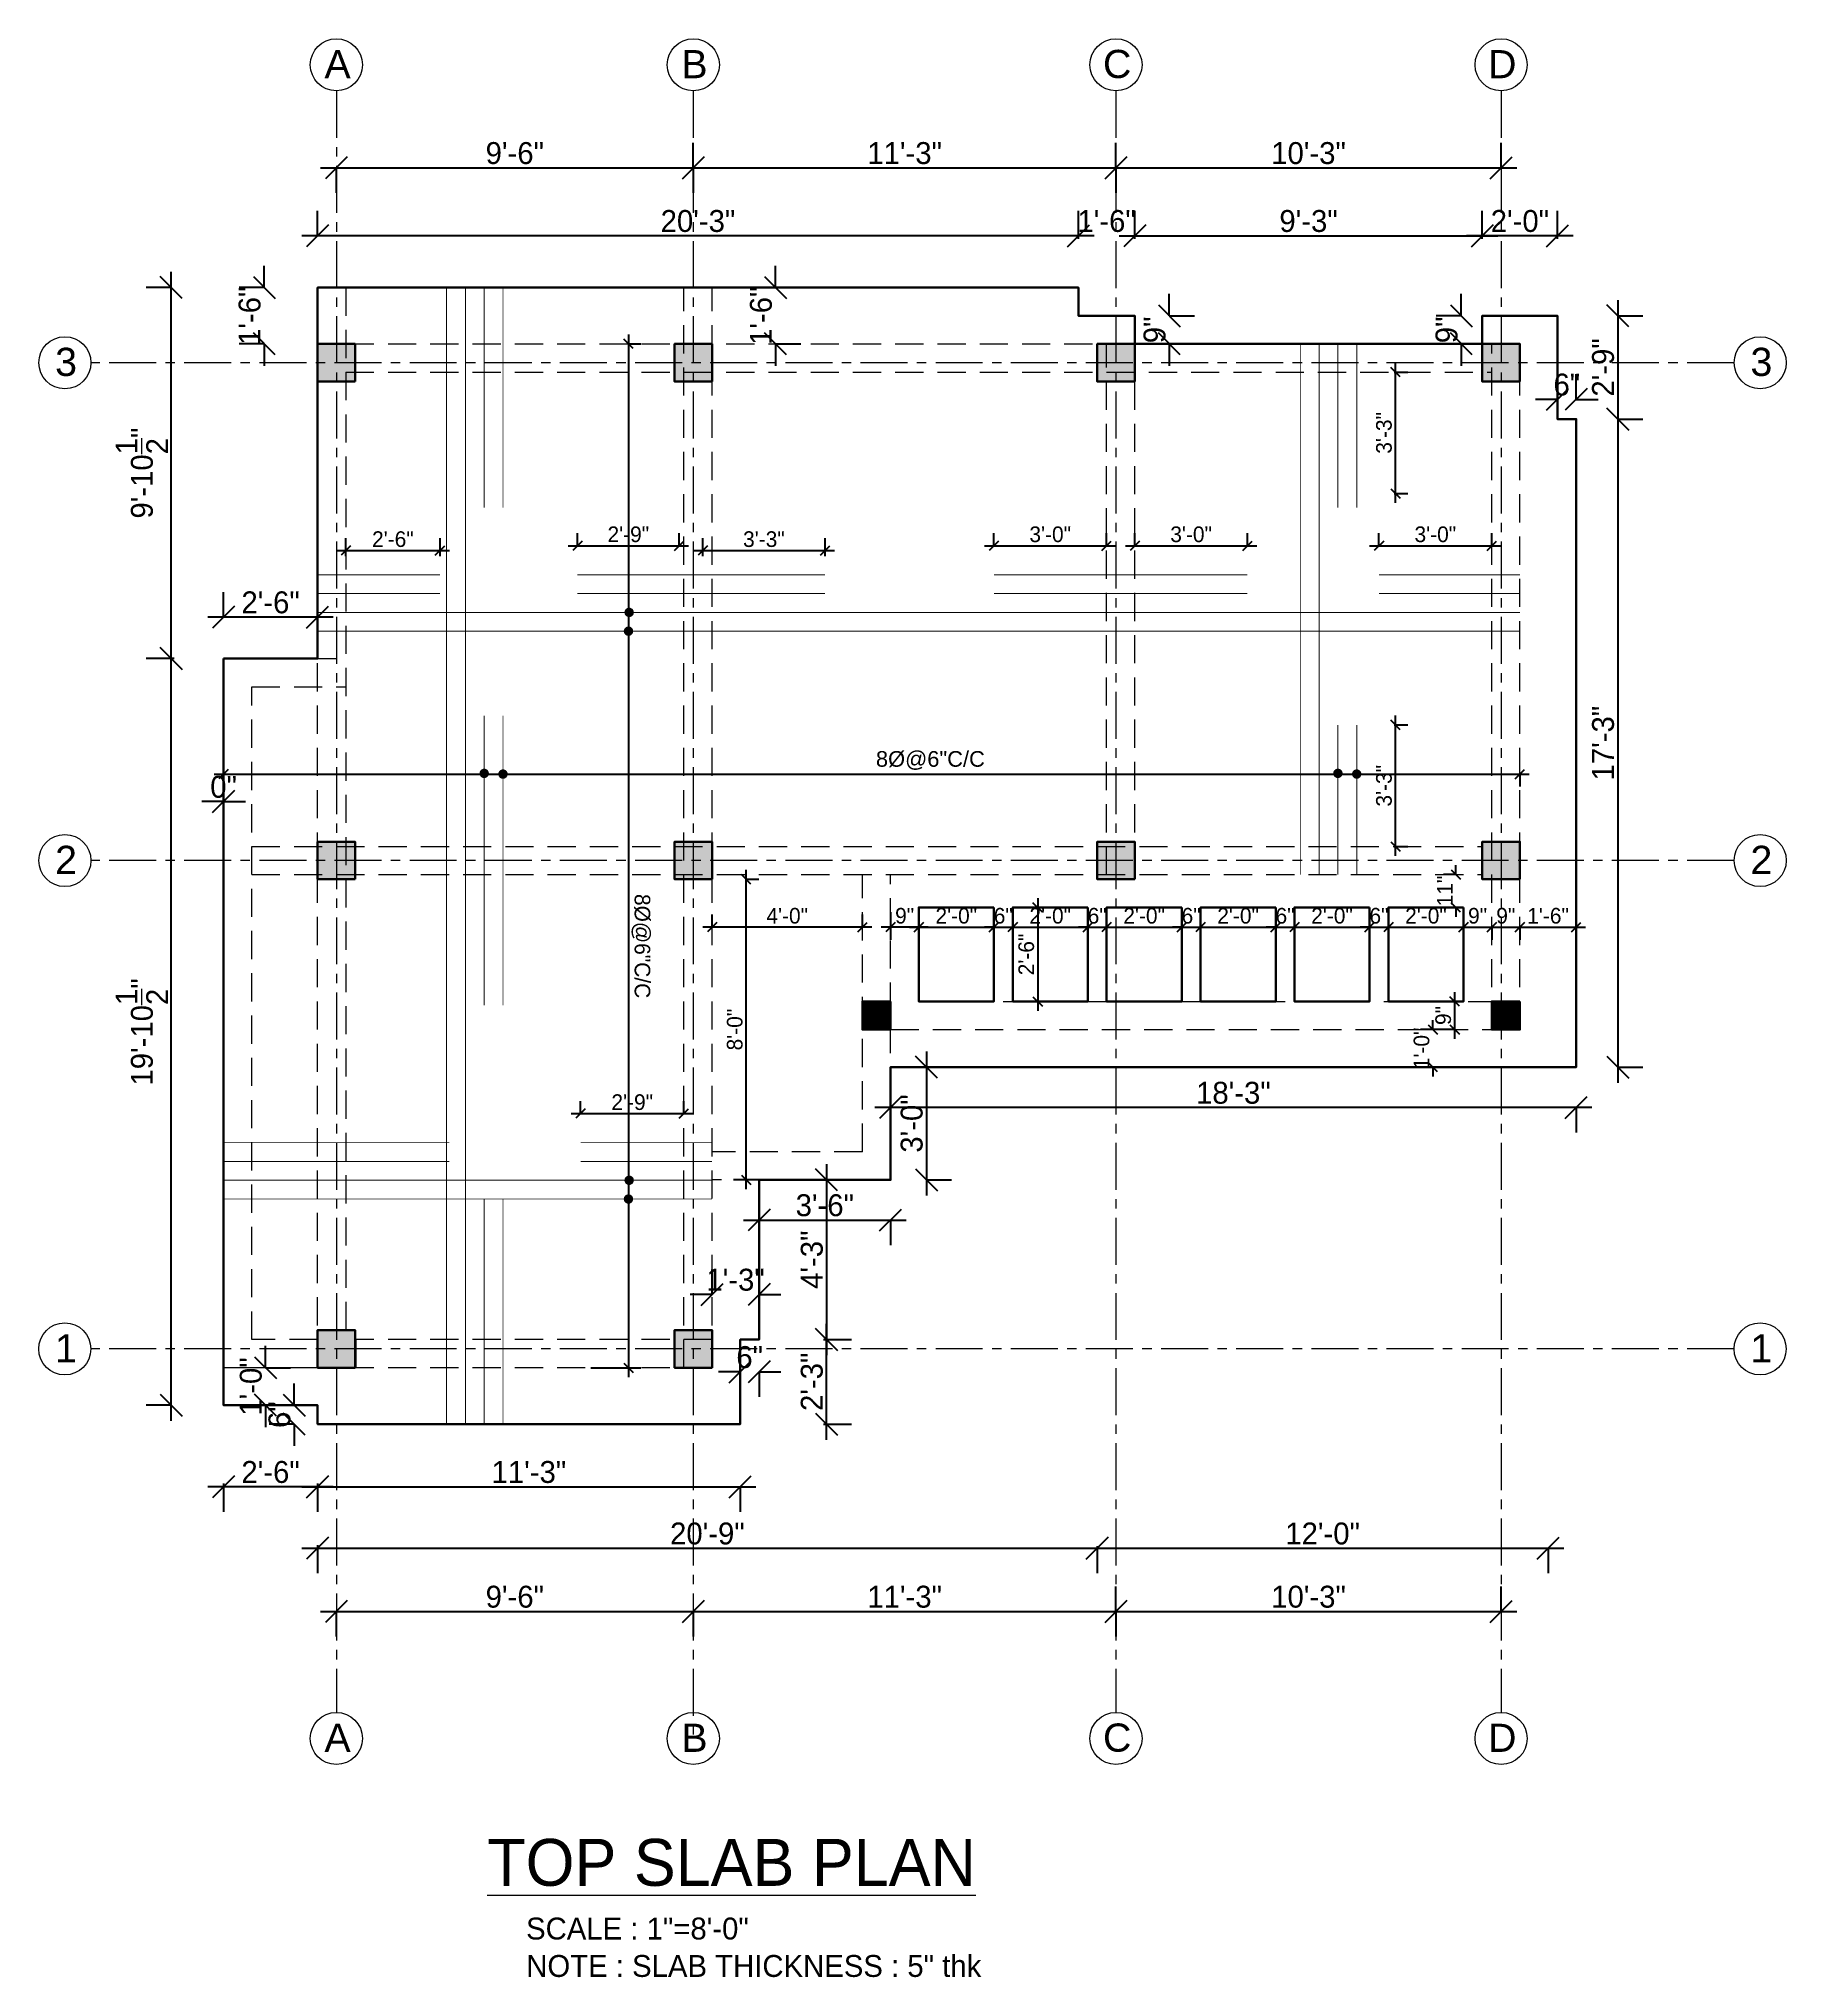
# Model space of a CAD drawing. Header units: inches. Extents: x 28835 to 36795, y -18828 to -9750.
# Drawn here: x 32116 to 32675, y -14895 to -14275 of the extents above; entities that cross this region are included whole.
import ezdxf

# ---------------------------------------------------------------- set-up
doc = ezdxf.new("R2010")
doc.units = ezdxf.units.IN
doc.header["$LTSCALE"] = 12
doc.header["$MEASUREMENT"] = 0
for name, pattern in [('CENTER', [2, 1.25, -0.25, 0.25, -0.25]), ('DASHED', [0.75, 0.5, -0.25]), ('DASHED2', [0.375, 0.25, -0.125])]:
    doc.linetypes.add(name, pattern=pattern)
for name, color, linetype, lineweight in [('Bars', 10, 'Continuous', 35), ('Centre Line', 253, 'CENTER', 9), ('colum', 250, 'Continuous', 30), ('dim', 85, 'Continuous', 9), ('dimention', 5, 'Continuous', 9), ('Ha2', 31, 'Continuous', 0), ('S tie beam', 140, 'DASHED', 18), ('Text', 7, 'Continuous', 5), ('Wall', 1, 'Continuous', 30), ('WIN', 140, 'Continuous', 15), ('window', 6, 'Continuous', 9)]:
    doc.layers.add(name, color=color, linetype=linetype, lineweight=lineweight)
doc.styles.add('KBS', font='GOTHIC.TTF')
doc.styles.add('Times', font='GOTHIC.TTF')
doc.dimstyles.new('D50', dxfattribs={"dimtxt": 5, "dimasz": 3, "dimexe": 4, "dimexo": 12, "dimgap": 1, "dimtad": 1, "dimdec": 0, "dimzin": 3, "dimdsep": 46, "dimlunit": 4, "dimtxsty": 'Times', "dimblk": 'OBLIQUE', "dimcen": 0, "dimdle": 3, "dimaunit": 1, "dimadec": 3, "dimazin": 0, "dimtfac": 1, "dimtdec": 0, "dimtix": 1, "dimtofl": 0, "dimtmove": 1, "dimatfit": 0, "dimldrblk": 'OBLIQUE', "dimfxl": 12, "dimfxlon": 1, "dimtolj": 1, "dimtzin": 0, "dimarcsym": 0})
doc.dimstyles.new('D75', dxfattribs={"dimtxt": 7, "dimasz": 7, "dimexe": 8, "dimexo": 24, "dimgap": 1, "dimtad": 1, "dimdec": 1, "dimzin": 3, "dimdsep": 46, "dimlunit": 4, "dimtxsty": 'Times', "dimblk": 'OBLIQUE', "dimcen": 0, "dimdle": 5, "dimaunit": 1, "dimadec": 3, "dimazin": 0, "dimtfac": 1, "dimtdec": 1, "dimtix": 1, "dimtofl": 0, "dimtmove": 1, "dimatfit": 0, "dimldrblk": 'OBLIQUE', "dimfxl": 1, "dimfxlon": 1, "dimtolj": 1, "dimtzin": 0, "dimarcsym": 0})

msp = doc.modelspace()

# ---------------------------------------------------------------- texts
at = {"layer": 'Text', "ltscale": 0.6, "insert": (32259.66, -14850.35), "char_height": 15, "width": 374.4946, "attachment_point": 1, "style": 'KBS'}
msp.add_mtext('{\\LTOP SLAB PLAN}', dxfattribs=at)
at = {"layer": 'Text', "ltscale": 0.3, "char_height": 7, "style": 'KBS'}
for s, insert, width, attachment_point in [('SCALE : 1"=8\'-0"', (32343.18, -14875.49), 137.6484, 3), ('NOTE : SLAB THICKNESS : 5" thk\\P^I^I^I', (32272.1, -14887.44), 284.0664, 1)]:
    msp.add_mtext(s, dxfattribs=dict(at, insert=insert, width=width, attachment_point=attachment_point))
at = {"layer": 'window', "linetype": 'Continuous', "ltscale": 25, "char_height": 9, "width": 0.0000117, "attachment_point": 5, "rotation": 359.97765}
for s, insert in [('{\\fArial|b0|i0|c0|p34;A}', (32211.84, -14283.48)), ('{\\fArial|b0|i0|c0|p34;B}', (32325.84, -14283.48)), ('{\\fArial|b0|i0|c0|p34;C}', (32460.84, -14283.48)), ('{\\fArial|b0|i0|c0|p34;D}', (32583.84, -14283.48)), ('{\\fArial|b0|i0|c0|p34;3}', (32125.12, -14378.64)), ('{\\fArial|b0|i0|c0|p34;3}', (32666.59, -14378.64)), ('{\\fArial|b0|i0|c0|p34;2}', (32125.12, -14537.64)), ('{\\fArial|b0|i0|c0|p34;2}', (32666.59, -14537.64)), ('{\\fArial|b0|i0|c0|p34;1}', (32125.1, -14693.64)), ('{\\fArial|b0|i0|c0|p34;1}', (32666.57, -14693.64)), ('{\\fArial|b0|i0|c0|p34;A}', (32211.84, -14818.06)), ('{\\fArial|b0|i0|c0|p34;B}', (32325.84, -14818.06)), ('{\\fArial|b0|i0|c0|p34;C}', (32460.84, -14818.06)), ('{\\fArial|b0|i0|c0|p34;D}', (32583.84, -14818.06))]:
    msp.add_mtext(s, dxfattribs=dict(at, insert=insert))

# ---------------------------------------------------------------- blocks, each defined once
blk = doc.blocks.new('_Oblique')
at = {"color": 0, "linetype": 'ByBlock', "lineweight": -2}
blk.add_line((-0.5, -0.5), (0.5, 0.5), dxfattribs=at)
blk = doc.blocks.new('*D1015')
at = {"layer": 'Defpoints', "color": 0, "ltscale": 12, "transparency": 16777216}
for p in [(32211.44, -14714.02), (32325.46, -14714.02), (32325.46, -14777.72)]:
    blk.add_point(p, dxfattribs=at)
at = {"layer": 'dimention', "color": 0, "lineweight": -2, "ltscale": 12, "transparency": 16777216}
for p, q in [((32206.44, -14777.72), (32330.46, -14777.72)), ((32211.44, -14777.59), (32211.44, -14785.72)), ((32325.46, -14777.59), (32325.46, -14785.72))]:
    blk.add_line(p, q, dxfattribs=at)
at = {"layer": 'dimention', "color": 0, "lineweight": -2, "ltscale": 12, "transparency": 16777216, "xscale": 7, "yscale": 7, "zscale": 7, "rotation": 180}
blk.add_blockref('_Oblique', (32211.44, -14777.72), dxfattribs=at)
at = {"layer": 'dimention', "color": 0, "lineweight": -2, "ltscale": 12, "transparency": 16777216, "xscale": 7, "yscale": 7, "zscale": 7}
blk.add_blockref('_Oblique', (32325.46, -14777.72), dxfattribs=at)
at = {"layer": 'dimention', "color": 0, "ltscale": 12, "transparency": 16777216, "insert": (32268.45, -14773.04), "char_height": 7, "attachment_point": 5, "style": 'Times'}
blk.add_mtext('\\A1;9\'-6"', dxfattribs=at)
blk = doc.blocks.new('*D1016')
at = {"layer": 'Defpoints', "color": 0, "ltscale": 12, "transparency": 16777216}
for p in [(32460.46, -14726.02), (32325.46, -14777.72), (32460.46, -14777.72)]:
    blk.add_point(p, dxfattribs=at)
at = {"layer": 'dimention', "color": 0, "lineweight": -2, "ltscale": 12, "transparency": 16777216}
for p, q in [((32320.46, -14777.72), (32465.46, -14777.72)), ((32325.46, -14777.72), (32325.46, -14785.72)), ((32460.46, -14777.59), (32460.46, -14785.72))]:
    blk.add_line(p, q, dxfattribs=at)
at = {"layer": 'dimention', "color": 0, "lineweight": -2, "ltscale": 12, "transparency": 16777216, "xscale": 7, "yscale": 7, "zscale": 7, "rotation": 180}
blk.add_blockref('_Oblique', (32325.46, -14777.72), dxfattribs=at)
at = {"layer": 'dimention', "color": 0, "lineweight": -2, "ltscale": 12, "transparency": 16777216, "xscale": 7, "yscale": 7, "zscale": 7}
blk.add_blockref('_Oblique', (32460.46, -14777.72), dxfattribs=at)
at = {"layer": 'dimention', "color": 0, "ltscale": 12, "transparency": 16777216, "insert": (32392.96, -14773.04), "char_height": 7, "attachment_point": 5, "style": 'Times'}
blk.add_mtext('\\A1;11\'-3"', dxfattribs=at)
blk = doc.blocks.new('*D1017')
at = {"layer": 'Defpoints', "color": 0, "ltscale": 12, "transparency": 16777216}
for p in [(32460.46, -14777.72), (32583.46, -14777.72), (32583.46, -14777.72)]:
    blk.add_point(p, dxfattribs=at)
at = {"layer": 'dimention', "color": 0, "lineweight": -2, "ltscale": 12, "transparency": 16777216}
for p, q in [((32460.46, -14777.72), (32460.46, -14769.72)), ((32583.46, -14777.72), (32583.46, -14769.72)), ((32455.46, -14777.72), (32588.46, -14777.72))]:
    blk.add_line(p, q, dxfattribs=at)
at = {"layer": 'dimention', "color": 0, "lineweight": -2, "ltscale": 12, "transparency": 16777216, "xscale": 7, "yscale": 7, "zscale": 7, "rotation": 180}
blk.add_blockref('_Oblique', (32460.46, -14777.72), dxfattribs=at)
at = {"layer": 'dimention', "color": 0, "lineweight": -2, "ltscale": 12, "transparency": 16777216, "xscale": 7, "yscale": 7, "zscale": 7}
blk.add_blockref('_Oblique', (32583.46, -14777.72), dxfattribs=at)
at = {"layer": 'dimention', "color": 0, "ltscale": 12, "transparency": 16777216, "insert": (32521.96, -14773.04), "char_height": 7, "attachment_point": 5, "style": 'Times'}
blk.add_mtext('\\A1;10\'-3"', dxfattribs=at)
blk = doc.blocks.new('*D1018')
at = {"layer": 'Defpoints', "color": 0, "ltscale": 12, "transparency": 16777216}
for p in [(32158.67, -14354.85), (32205.44, -14354.85), (32175.44, -14473.35)]:
    blk.add_point(p, dxfattribs=at)
at = {"layer": 'dimention', "color": 0, "lineweight": -2, "ltscale": 12, "transparency": 16777216}
for p, q in [((32158.67, -14478.35), (32158.67, -14349.85)), ((32158.8, -14354.85), (32150.67, -14354.85)), ((32158.67, -14473.35), (32150.67, -14473.35))]:
    blk.add_line(p, q, dxfattribs=at)
at = {"layer": 'dimention', "color": 0, "lineweight": -2, "ltscale": 12, "transparency": 16777216, "xscale": 7, "yscale": 7, "zscale": 7}
for p, rotation in [((32158.67, -14354.85), 90), ((32158.67, -14473.35), 270)]:
    blk.add_blockref('_Oblique', p, dxfattribs=dict(at, rotation=rotation))
at = {"layer": 'dimention', "color": 0, "ltscale": 12, "transparency": 16777216, "insert": (32149.33, -14414.1), "char_height": 7, "attachment_point": 5, "rotation": 90, "style": 'Times'}
blk.add_mtext('\\A1;9\'-10{\\H1.000000x;\\S1/2;}"', dxfattribs=at)
blk = doc.blocks.new('*D1019')
at = {"layer": 'Defpoints', "color": 0, "ltscale": 12, "transparency": 16777216}
for p in [(32211.44, -14286.56), (32325.46, -14286.56), (32325.46, -14316.61)]:
    blk.add_point(p, dxfattribs=at)
at = {"layer": 'dimention', "color": 0, "lineweight": -2, "ltscale": 12, "transparency": 16777216}
for p, q in [((32206.44, -14316.61), (32330.46, -14316.61)), ((32211.44, -14316.48), (32211.44, -14324.61)), ((32325.46, -14316.48), (32325.46, -14324.61))]:
    blk.add_line(p, q, dxfattribs=at)
at = {"layer": 'dimention', "color": 0, "lineweight": -2, "ltscale": 12, "transparency": 16777216, "xscale": 7, "yscale": 7, "zscale": 7, "rotation": 180}
blk.add_blockref('_Oblique', (32211.44, -14316.61), dxfattribs=at)
at = {"layer": 'dimention', "color": 0, "lineweight": -2, "ltscale": 12, "transparency": 16777216, "xscale": 7, "yscale": 7, "zscale": 7}
blk.add_blockref('_Oblique', (32325.46, -14316.61), dxfattribs=at)
at = {"layer": 'dimention', "color": 0, "ltscale": 12, "transparency": 16777216, "insert": (32268.45, -14311.93), "char_height": 7, "attachment_point": 5, "style": 'Times'}
blk.add_mtext('\\A1;9\'-6"', dxfattribs=at)
blk = doc.blocks.new('*D1020')
at = {"layer": 'Defpoints', "color": 0, "ltscale": 12, "transparency": 16777216}
for p in [(32460.46, -14286.56), (32325.46, -14316.61), (32460.46, -14316.61)]:
    blk.add_point(p, dxfattribs=at)
at = {"layer": 'dimention', "color": 0, "lineweight": -2, "ltscale": 12, "transparency": 16777216}
for p, q in [((32325.46, -14316.61), (32325.46, -14308.61)), ((32320.46, -14316.61), (32465.46, -14316.61)), ((32460.46, -14316.48), (32460.46, -14324.61))]:
    blk.add_line(p, q, dxfattribs=at)
at = {"layer": 'dimention', "color": 0, "lineweight": -2, "ltscale": 12, "transparency": 16777216, "xscale": 7, "yscale": 7, "zscale": 7, "rotation": 180}
blk.add_blockref('_Oblique', (32325.46, -14316.61), dxfattribs=at)
at = {"layer": 'dimention', "color": 0, "lineweight": -2, "ltscale": 12, "transparency": 16777216, "xscale": 7, "yscale": 7, "zscale": 7}
blk.add_blockref('_Oblique', (32460.46, -14316.61), dxfattribs=at)
at = {"layer": 'dimention', "color": 0, "ltscale": 12, "transparency": 16777216, "insert": (32392.96, -14311.93), "char_height": 7, "attachment_point": 5, "style": 'Times'}
blk.add_mtext('\\A1;11\'-3"', dxfattribs=at)
blk = doc.blocks.new('*D1021')
at = {"layer": 'Defpoints', "color": 0, "ltscale": 12, "transparency": 16777216}
for p in [(32460.46, -14316.61), (32583.46, -14316.61), (32583.46, -14316.61)]:
    blk.add_point(p, dxfattribs=at)
at = {"layer": 'dimention', "color": 0, "lineweight": -2, "ltscale": 12, "transparency": 16777216}
for p, q in [((32460.46, -14316.61), (32460.46, -14308.61)), ((32583.46, -14316.61), (32583.46, -14308.61)), ((32455.46, -14316.61), (32588.46, -14316.61))]:
    blk.add_line(p, q, dxfattribs=at)
at = {"layer": 'dimention', "color": 0, "lineweight": -2, "ltscale": 12, "transparency": 16777216, "xscale": 7, "yscale": 7, "zscale": 7, "rotation": 180}
blk.add_blockref('_Oblique', (32460.46, -14316.61), dxfattribs=at)
at = {"layer": 'dimention', "color": 0, "lineweight": -2, "ltscale": 12, "transparency": 16777216, "xscale": 7, "yscale": 7, "zscale": 7}
blk.add_blockref('_Oblique', (32583.46, -14316.61), dxfattribs=at)
at = {"layer": 'dimention', "color": 0, "ltscale": 12, "transparency": 16777216, "insert": (32521.96, -14311.93), "char_height": 7, "attachment_point": 5, "style": 'Times'}
blk.add_mtext('\\A1;10\'-3"', dxfattribs=at)
blk = doc.blocks.new('*D1022')
at = {"layer": 'Defpoints', "color": 0, "ltscale": 12, "transparency": 16777216}
for p in [(32205.44, -14338.3), (32205.44, -14354.85), (32448.46, -14354.85)]:
    blk.add_point(p, dxfattribs=at)
at = {"layer": 'dimention', "color": 0, "lineweight": -2, "ltscale": 12, "transparency": 16777216}
for p, q in [((32205.44, -14338.3), (32205.44, -14330.3)), ((32448.46, -14338.3), (32448.46, -14330.3)), ((32453.46, -14338.3), (32200.44, -14338.3))]:
    blk.add_line(p, q, dxfattribs=at)
at = {"layer": 'dimention', "color": 0, "lineweight": -2, "ltscale": 12, "transparency": 16777216, "xscale": 7, "yscale": 7, "zscale": 7, "rotation": 180}
blk.add_blockref('_Oblique', (32205.44, -14338.3), dxfattribs=at)
at = {"layer": 'dimention', "color": 0, "lineweight": -2, "ltscale": 12, "transparency": 16777216, "xscale": 7, "yscale": 7, "zscale": 7}
blk.add_blockref('_Oblique', (32448.46, -14338.3), dxfattribs=at)
at = {"layer": 'dimention', "color": 0, "ltscale": 12, "transparency": 16777216, "insert": (32326.95, -14333.62), "char_height": 7, "attachment_point": 5, "style": 'Times'}
blk.add_mtext('\\A1;20\'-3"', dxfattribs=at)
blk = doc.blocks.new('*D1023')
at = {"layer": 'Defpoints', "color": 0, "ltscale": 12, "transparency": 16777216}
for p in [(32331.46, -14354.85), (32331.46, -14372.85), (32351.75, -14372.85)]:
    blk.add_point(p, dxfattribs=at)
at = {"layer": 'dimention', "color": 0, "lineweight": -2, "ltscale": 12, "transparency": 16777216}
for p, q in [((32351.75, -14354.85), (32351.75, -14347.85)), ((32351.75, -14354.85), (32359.75, -14354.85)), ((32351.75, -14372.85), (32359.75, -14372.85)), ((32351.75, -14372.85), (32351.75, -14379.85))]:
    blk.add_line(p, q, dxfattribs=at)
at = {"layer": 'dimention', "color": 0, "lineweight": -2, "ltscale": 12, "transparency": 16777216, "xscale": 7, "yscale": 7, "zscale": 7}
for p, rotation in [((32351.75, -14354.85), 270), ((32351.75, -14372.85), 90)]:
    blk.add_blockref('_Oblique', p, dxfattribs=dict(at, rotation=rotation))
at = {"layer": 'dimention', "color": 0, "ltscale": 12, "transparency": 16777216, "insert": (32347.08, -14363.85), "char_height": 7, "attachment_point": 5, "rotation": 90, "style": 'Times'}
blk.add_mtext('\\A1;1\'-6"', dxfattribs=at)
blk = doc.blocks.new('*D1024')
at = {"layer": 'Defpoints', "color": 0, "ltscale": 12, "transparency": 16777216}
for p in [(32466.46, -14338.3), (32448.46, -14363.85), (32466.46, -14363.85)]:
    blk.add_point(p, dxfattribs=at)
at = {"layer": 'dimention', "color": 0, "lineweight": -2, "ltscale": 12, "transparency": 16777216}
for p, q in [((32448.46, -14339.3), (32448.46, -14330.3)), ((32466.46, -14339.3), (32466.46, -14330.3)), ((32448.46, -14338.3), (32441.46, -14338.3)), ((32466.46, -14338.3), (32473.46, -14338.3))]:
    blk.add_line(p, q, dxfattribs=at)
at = {"layer": 'dimention', "color": 0, "lineweight": -2, "ltscale": 12, "transparency": 16777216, "xscale": 7, "yscale": 7, "zscale": 7}
blk.add_blockref('_Oblique', (32448.46, -14338.3), dxfattribs=at)
at = {"layer": 'dimention', "color": 0, "lineweight": -2, "ltscale": 12, "transparency": 16777216, "xscale": 7, "yscale": 7, "zscale": 7, "rotation": 180}
blk.add_blockref('_Oblique', (32466.46, -14338.3), dxfattribs=at)
at = {"layer": 'dimention', "color": 0, "ltscale": 12, "transparency": 16777216, "insert": (32457.46, -14333.62), "char_height": 7, "attachment_point": 5, "style": 'Times'}
blk.add_mtext('\\A1;1\'-6"', dxfattribs=at)
blk = doc.blocks.new('*D1025')
at = {"layer": 'Defpoints', "color": 0, "ltscale": 12, "transparency": 16777216}
for p in [(32577.46, -14338.3), (32466.46, -14363.85), (32577.46, -14363.85)]:
    blk.add_point(p, dxfattribs=at)
at = {"layer": 'dimention', "color": 0, "lineweight": -2, "ltscale": 12, "transparency": 16777216}
for p, q in [((32466.46, -14339.3), (32466.46, -14330.3)), ((32577.46, -14339.3), (32577.46, -14330.3)), ((32461.46, -14338.3), (32582.46, -14338.3))]:
    blk.add_line(p, q, dxfattribs=at)
at = {"layer": 'dimention', "color": 0, "lineweight": -2, "ltscale": 12, "transparency": 16777216, "xscale": 7, "yscale": 7, "zscale": 7, "rotation": 180}
blk.add_blockref('_Oblique', (32466.46, -14338.3), dxfattribs=at)
at = {"layer": 'dimention', "color": 0, "lineweight": -2, "ltscale": 12, "transparency": 16777216, "xscale": 7, "yscale": 7, "zscale": 7}
blk.add_blockref('_Oblique', (32577.46, -14338.3), dxfattribs=at)
at = {"layer": 'dimention', "color": 0, "ltscale": 12, "transparency": 16777216, "insert": (32521.96, -14333.62), "char_height": 7, "attachment_point": 5, "style": 'Times'}
blk.add_mtext('\\A1;9\'-3"', dxfattribs=at)
blk = doc.blocks.new('*D1026')
at = {"layer": 'Defpoints', "color": 0, "ltscale": 12, "transparency": 16777216}
for p in [(32577.46, -14338.3), (32577.46, -14363.85), (32601.46, -14363.85)]:
    blk.add_point(p, dxfattribs=at)
at = {"layer": 'dimention', "color": 0, "lineweight": -2, "ltscale": 12, "transparency": 16777216}
for p, q in [((32577.46, -14339.3), (32577.46, -14330.3)), ((32601.46, -14339.3), (32601.46, -14330.3)), ((32606.46, -14338.3), (32572.46, -14338.3))]:
    blk.add_line(p, q, dxfattribs=at)
at = {"layer": 'dimention', "color": 0, "lineweight": -2, "ltscale": 12, "transparency": 16777216, "xscale": 7, "yscale": 7, "zscale": 7, "rotation": 180}
blk.add_blockref('_Oblique', (32577.46, -14338.3), dxfattribs=at)
at = {"layer": 'dimention', "color": 0, "lineweight": -2, "ltscale": 12, "transparency": 16777216, "xscale": 7, "yscale": 7, "zscale": 7}
blk.add_blockref('_Oblique', (32601.46, -14338.3), dxfattribs=at)
at = {"layer": 'dimention', "color": 0, "ltscale": 12, "transparency": 16777216, "insert": (32589.46, -14333.62), "char_height": 7, "attachment_point": 5, "style": 'Times'}
blk.add_mtext('\\A1;2\'-0"', dxfattribs=at)
blk = doc.blocks.new('*D1027')
at = {"layer": 'Defpoints', "color": 0, "ltscale": 12, "transparency": 16777216}
for p in [(32454.46, -14735.85), (32598.46, -14735.85), (32598.46, -14757.52)]:
    blk.add_point(p, dxfattribs=at)
at = {"layer": 'dimention', "color": 0, "lineweight": -2, "ltscale": 12, "transparency": 16777216}
for p, q in [((32449.46, -14757.52), (32603.46, -14757.52)), ((32454.46, -14757.52), (32454.46, -14765.52)), ((32598.46, -14757.52), (32598.46, -14765.52))]:
    blk.add_line(p, q, dxfattribs=at)
at = {"layer": 'dimention', "color": 0, "lineweight": -2, "ltscale": 12, "transparency": 16777216, "xscale": 7, "yscale": 7, "zscale": 7, "rotation": 180}
blk.add_blockref('_Oblique', (32454.46, -14757.52), dxfattribs=at)
at = {"layer": 'dimention', "color": 0, "lineweight": -2, "ltscale": 12, "transparency": 16777216, "xscale": 7, "yscale": 7, "zscale": 7}
blk.add_blockref('_Oblique', (32598.46, -14757.52), dxfattribs=at)
at = {"layer": 'dimention', "color": 0, "ltscale": 12, "transparency": 16777216, "insert": (32526.46, -14752.85), "char_height": 7, "attachment_point": 5, "style": 'Times'}
blk.add_mtext('\\A1;12\'-0"', dxfattribs=at)
blk = doc.blocks.new('*D1028')
at = {"layer": 'Defpoints', "color": 0, "ltscale": 12, "transparency": 16777216}
for p in [(32158.67, -14473.35), (32205.46, -14473.35), (32175.44, -14711.85)]:
    blk.add_point(p, dxfattribs=at)
at = {"layer": 'dimention', "color": 0, "lineweight": -2, "ltscale": 12, "transparency": 16777216}
for p, q in [((32158.67, -14716.85), (32158.67, -14468.35)), ((32159.67, -14473.35), (32150.67, -14473.35)), ((32158.67, -14711.85), (32150.67, -14711.85))]:
    blk.add_line(p, q, dxfattribs=at)
at = {"layer": 'dimention', "color": 0, "lineweight": -2, "ltscale": 12, "transparency": 16777216, "xscale": 7, "yscale": 7, "zscale": 7}
for p, rotation in [((32158.67, -14473.35), 90), ((32158.67, -14711.85), 270)]:
    blk.add_blockref('_Oblique', p, dxfattribs=dict(at, rotation=rotation))
at = {"layer": 'dimention', "color": 0, "ltscale": 12, "transparency": 16777216, "insert": (32149.33, -14592.6), "char_height": 7, "attachment_point": 5, "rotation": 90, "style": 'Times'}
blk.add_mtext('\\A1;19\'-10{\\H1.000000x;\\S1/2;}"', dxfattribs=at)
blk = doc.blocks.new('*D1029')
at = {"layer": 'Defpoints', "color": 0, "ltscale": 12, "transparency": 16777216}
for p in [(32175.44, -14460.11), (32175.44, -14473.35), (32205.46, -14473.35)]:
    blk.add_point(p, dxfattribs=at)
at = {"layer": 'dimention', "color": 0, "lineweight": -2, "ltscale": 12, "transparency": 16777216}
for p, q in [((32175.44, -14460.11), (32175.44, -14452.11)), ((32205.46, -14460.11), (32205.46, -14452.11)), ((32210.46, -14460.11), (32170.44, -14460.11))]:
    blk.add_line(p, q, dxfattribs=at)
at = {"layer": 'dimention', "color": 0, "lineweight": -2, "ltscale": 12, "transparency": 16777216, "xscale": 7, "yscale": 7, "zscale": 7, "rotation": 180}
blk.add_blockref('_Oblique', (32175.44, -14460.11), dxfattribs=at)
at = {"layer": 'dimention', "color": 0, "lineweight": -2, "ltscale": 12, "transparency": 16777216, "xscale": 7, "yscale": 7, "zscale": 7}
blk.add_blockref('_Oblique', (32205.46, -14460.11), dxfattribs=at)
at = {"layer": 'dimention', "color": 0, "ltscale": 12, "transparency": 16777216, "insert": (32190.45, -14455.43), "char_height": 7, "attachment_point": 5, "style": 'Times'}
blk.add_mtext('\\A1;2\'-6"', dxfattribs=at)
blk = doc.blocks.new('*D1030')
at = {"layer": 'Defpoints', "color": 0, "ltscale": 12, "transparency": 16777216}
for p in [(32188.44, -14354.85), (32205.46, -14354.85), (32205.46, -14372.85)]:
    blk.add_point(p, dxfattribs=at)
at = {"layer": 'dimention', "color": 0, "lineweight": -2, "ltscale": 12, "transparency": 16777216}
for p, q in [((32188.44, -14354.85), (32188.44, -14347.85)), ((32188.44, -14354.85), (32180.44, -14354.85)), ((32188.44, -14372.85), (32180.44, -14372.85)), ((32188.44, -14372.85), (32188.44, -14379.85))]:
    blk.add_line(p, q, dxfattribs=at)
at = {"layer": 'dimention', "color": 0, "lineweight": -2, "ltscale": 12, "transparency": 16777216, "xscale": 7, "yscale": 7, "zscale": 7}
for p, rotation in [((32188.44, -14354.85), 270), ((32188.44, -14372.85), 90)]:
    blk.add_blockref('_Oblique', p, dxfattribs=dict(at, rotation=rotation))
at = {"layer": 'dimention', "color": 0, "ltscale": 12, "transparency": 16777216, "insert": (32183.77, -14363.85), "char_height": 7, "attachment_point": 5, "rotation": 90, "style": 'Times'}
blk.add_mtext('\\A1;1\'-6"', dxfattribs=at)
blk = doc.blocks.new('*D1032')
at = {"layer": 'Defpoints', "color": 0, "ltscale": 12, "transparency": 16777216}
for p in [(32205.46, -14711.85), (32454.46, -14732.85), (32454.46, -14757.52)]:
    blk.add_point(p, dxfattribs=at)
at = {"layer": 'dimention', "color": 0, "lineweight": -2, "ltscale": 12, "transparency": 16777216}
for p, q in [((32200.46, -14757.52), (32459.46, -14757.52)), ((32205.46, -14756.52), (32205.46, -14765.52)), ((32454.46, -14756.85), (32454.46, -14765.52))]:
    blk.add_line(p, q, dxfattribs=at)
at = {"layer": 'dimention', "color": 0, "lineweight": -2, "ltscale": 12, "transparency": 16777216, "xscale": 7, "yscale": 7, "zscale": 7, "rotation": 180}
blk.add_blockref('_Oblique', (32205.46, -14757.52), dxfattribs=at)
at = {"layer": 'dimention', "color": 0, "lineweight": -2, "ltscale": 12, "transparency": 16777216, "xscale": 7, "yscale": 7, "zscale": 7}
blk.add_blockref('_Oblique', (32454.46, -14757.52), dxfattribs=at)
at = {"layer": 'dimention', "color": 0, "ltscale": 12, "transparency": 16777216, "insert": (32329.96, -14752.85), "char_height": 7, "attachment_point": 5, "style": 'Times'}
blk.add_mtext('\\A1;20\'-9"', dxfattribs=at)
blk = doc.blocks.new('*D1033')
at = {"layer": 'Defpoints', "color": 0, "ltscale": 12, "transparency": 16777216}
for p in [(32322.46, -14618.68), (32289.46, -14627.97), (32322.46, -14627.97)]:
    blk.add_point(p, dxfattribs=at)
at = {"layer": 'dimention', "color": 0, "lineweight": -2, "ltscale": 12, "transparency": 16777216}
for p, q in [((32289.46, -14618.68), (32289.46, -14614.68)), ((32322.46, -14618.68), (32322.46, -14614.68)), ((32286.46, -14618.68), (32325.46, -14618.68))]:
    blk.add_line(p, q, dxfattribs=at)
at = {"layer": 'dimention', "color": 0, "lineweight": -2, "ltscale": 12, "transparency": 16777216, "xscale": 3, "yscale": 3, "zscale": 3, "rotation": 180}
blk.add_blockref('_Oblique', (32289.46, -14618.68), dxfattribs=at)
at = {"layer": 'dimention', "color": 0, "lineweight": -2, "ltscale": 12, "transparency": 16777216, "xscale": 3, "yscale": 3, "zscale": 3}
blk.add_blockref('_Oblique', (32322.46, -14618.68), dxfattribs=at)
at = {"layer": 'dimention', "color": 0, "ltscale": 12, "transparency": 16777216, "insert": (32305.96, -14615.06), "char_height": 5, "attachment_point": 5, "style": 'Times'}
blk.add_mtext('\\A1;2\'-9"', dxfattribs=at)
blk = doc.blocks.new('*D1034')
at = {"layer": 'Defpoints', "color": 0, "transparency": 16777216}
for p in [(32589.46, -14510.23), (32589.46, -14510.23), (32175.44, -14515.42)]:
    blk.add_point(p, dxfattribs=at)
at = {"layer": 'dim', "color": 0, "lineweight": -2, "transparency": 16777216}
for p, q in [((32175.44, -14510.24), (32175.44, -14506.24)), ((32172.44, -14510.24), (32592.46, -14510.23)), ((32589.46, -14510.23), (32589.46, -14514.23))]:
    blk.add_line(p, q, dxfattribs=at)
at = {"layer": 'dim', "color": 0, "lineweight": -2, "transparency": 16777216, "xscale": 3, "yscale": 3, "zscale": 3}
for p, rotation in [((32175.44, -14510.24), 180.0022778880991), ((32589.46, -14510.23), 0.002277888099117031)]:
    blk.add_blockref('_Oblique', p, dxfattribs=dict(at, rotation=rotation))
at = {"layer": 'dim', "color": 0, "transparency": 16777216, "insert": (32401.18, -14505.9), "char_height": 5, "attachment_point": 5, "rotation": 0.00228, "style": 'Times'}
blk.add_mtext('\\A1;{\\fArial|b0|i0|c0|p34;8%%C@6"C/C}', dxfattribs=at)
blk = doc.blocks.new('*D1035')
at = {"layer": 'Defpoints', "color": 0, "transparency": 16777216}
for p in [(32302.6, -14372.85), (32279.96, -14699.85), (32304.75, -14699.85)]:
    blk.add_point(p, dxfattribs=at)
at = {"layer": 'dim', "color": 0, "lineweight": -2, "transparency": 16777216}
for p, q in [((32304.74, -14369.85), (32304.75, -14702.85)), ((32304.74, -14372.85), (32308.74, -14372.85)), ((32292.75, -14699.85), (32308.75, -14699.85))]:
    blk.add_line(p, q, dxfattribs=at)
at = {"layer": 'dim', "color": 0, "lineweight": -2, "transparency": 16777216, "xscale": 3, "yscale": 3, "zscale": 3}
for p, rotation in [((32304.74, -14372.85), 90.00227789476928), ((32304.75, -14699.85), 270.0022778947692)]:
    blk.add_blockref('_Oblique', p, dxfattribs=dict(at, rotation=rotation))
at = {"layer": 'dim', "color": 0, "transparency": 16777216, "insert": (32308.71, -14565.19), "char_height": 5, "attachment_point": 5, "rotation": 270.00228, "style": 'Times'}
blk.add_mtext('\\A1;8%%C@6"C/C}', dxfattribs=at)
blk = doc.blocks.new('*D1036')
at = {"layer": 'Defpoints', "color": 0, "ltscale": 12, "transparency": 16777216}
for p in [(32244.56, -14438.85), (32214.46, -14452.6), (32244.56, -14452.6)]:
    blk.add_point(p, dxfattribs=at)
at = {"layer": 'dimention', "color": 0, "lineweight": -2, "ltscale": 12, "transparency": 16777216}
for p, q in [((32211.46, -14438.85), (32247.56, -14438.85)), ((32214.46, -14440.6), (32214.46, -14434.85)), ((32244.56, -14440.6), (32244.56, -14434.85))]:
    blk.add_line(p, q, dxfattribs=at)
at = {"layer": 'dimention', "color": 0, "lineweight": -2, "ltscale": 12, "transparency": 16777216, "xscale": 3, "yscale": 3, "zscale": 3, "rotation": 180}
blk.add_blockref('_Oblique', (32214.46, -14438.85), dxfattribs=at)
at = {"layer": 'dimention', "color": 0, "lineweight": -2, "ltscale": 12, "transparency": 16777216, "xscale": 3, "yscale": 3, "zscale": 3}
blk.add_blockref('_Oblique', (32244.56, -14438.85), dxfattribs=at)
at = {"layer": 'dimention', "color": 0, "ltscale": 12, "transparency": 16777216, "insert": (32229.51, -14435.23), "char_height": 5, "attachment_point": 5, "style": 'Times'}
blk.add_mtext('\\A1;2\'-6"', dxfattribs=at)
blk = doc.blocks.new('*D1037')
at = {"layer": 'Defpoints', "color": 0, "ltscale": 12, "transparency": 16777216}
for p in [(32320.96, -14437.31), (32288.46, -14446.6), (32320.96, -14446.6)]:
    blk.add_point(p, dxfattribs=at)
at = {"layer": 'dimention', "color": 0, "lineweight": -2, "ltscale": 12, "transparency": 16777216}
for p, q in [((32285.46, -14437.31), (32323.96, -14437.31)), ((32288.46, -14437.31), (32288.46, -14433.31)), ((32320.96, -14437.31), (32320.96, -14433.31))]:
    blk.add_line(p, q, dxfattribs=at)
at = {"layer": 'dimention', "color": 0, "lineweight": -2, "ltscale": 12, "transparency": 16777216, "xscale": 3, "yscale": 3, "zscale": 3, "rotation": 180}
blk.add_blockref('_Oblique', (32288.46, -14437.31), dxfattribs=at)
at = {"layer": 'dimention', "color": 0, "lineweight": -2, "ltscale": 12, "transparency": 16777216, "xscale": 3, "yscale": 3, "zscale": 3}
blk.add_blockref('_Oblique', (32320.96, -14437.31), dxfattribs=at)
at = {"layer": 'dimention', "color": 0, "ltscale": 12, "transparency": 16777216, "insert": (32304.71, -14433.68), "char_height": 5, "attachment_point": 5, "style": 'Times'}
blk.add_mtext('\\A1;2\'-9"', dxfattribs=at)
blk = doc.blocks.new('*D1038')
at = {"layer": 'Defpoints', "color": 0, "ltscale": 12, "transparency": 16777216}
for p in [(32367.56, -14438.85), (32328.46, -14452.6), (32367.56, -14452.6)]:
    blk.add_point(p, dxfattribs=at)
at = {"layer": 'dimention', "color": 0, "lineweight": -2, "ltscale": 12, "transparency": 16777216}
for p, q in [((32325.46, -14438.85), (32370.56, -14438.85)), ((32328.46, -14440.6), (32328.46, -14434.85)), ((32367.56, -14440.6), (32367.56, -14434.85))]:
    blk.add_line(p, q, dxfattribs=at)
at = {"layer": 'dimention', "color": 0, "lineweight": -2, "ltscale": 12, "transparency": 16777216, "xscale": 3, "yscale": 3, "zscale": 3, "rotation": 180}
blk.add_blockref('_Oblique', (32328.46, -14438.85), dxfattribs=at)
at = {"layer": 'dimention', "color": 0, "lineweight": -2, "ltscale": 12, "transparency": 16777216, "xscale": 3, "yscale": 3, "zscale": 3}
blk.add_blockref('_Oblique', (32367.56, -14438.85), dxfattribs=at)
at = {"layer": 'dimention', "color": 0, "ltscale": 12, "transparency": 16777216, "insert": (32348.01, -14435.23), "char_height": 5, "attachment_point": 5, "style": 'Times'}
blk.add_mtext('\\A1;3\'-3"', dxfattribs=at)
blk = doc.blocks.new('*D1039')
at = {"layer": 'Defpoints', "color": 0, "ltscale": 12, "transparency": 16777216}
for p in [(32457.46, -14437.31), (32421.46, -14446.6), (32457.46, -14446.6)]:
    blk.add_point(p, dxfattribs=at)
at = {"layer": 'dimention', "color": 0, "lineweight": -2, "ltscale": 12, "transparency": 16777216}
for p, q in [((32418.46, -14437.31), (32460.46, -14437.31)), ((32421.46, -14437.31), (32421.46, -14433.31)), ((32457.46, -14437.31), (32457.46, -14433.31))]:
    blk.add_line(p, q, dxfattribs=at)
at = {"layer": 'dimention', "color": 0, "lineweight": -2, "ltscale": 12, "transparency": 16777216, "xscale": 3, "yscale": 3, "zscale": 3, "rotation": 180}
blk.add_blockref('_Oblique', (32421.46, -14437.31), dxfattribs=at)
at = {"layer": 'dimention', "color": 0, "lineweight": -2, "ltscale": 12, "transparency": 16777216, "xscale": 3, "yscale": 3, "zscale": 3}
blk.add_blockref('_Oblique', (32457.46, -14437.31), dxfattribs=at)
at = {"layer": 'dimention', "color": 0, "ltscale": 12, "transparency": 16777216, "insert": (32439.46, -14433.68), "char_height": 5, "attachment_point": 5, "style": 'Times'}
blk.add_mtext('\\A1;3\'-0"', dxfattribs=at)
blk = doc.blocks.new('*D1040')
at = {"layer": 'Defpoints', "color": 0, "ltscale": 12, "transparency": 16777216}
for p in [(32175.44, -14699.85), (32175.44, -14711.85), (32188.83, -14711.85)]:
    blk.add_point(p, dxfattribs=at)
at = {"layer": 'dimention', "color": 0, "lineweight": -2, "ltscale": 12, "transparency": 16777216}
for p, q in [((32188.83, -14699.85), (32188.83, -14692.85)), ((32188.83, -14699.85), (32196.83, -14699.85)), ((32188.83, -14711.85), (32196.83, -14711.85)), ((32188.83, -14711.85), (32188.83, -14718.85))]:
    blk.add_line(p, q, dxfattribs=at)
at = {"layer": 'dimention', "color": 0, "lineweight": -2, "ltscale": 12, "transparency": 16777216, "xscale": 7, "yscale": 7, "zscale": 7}
for p, rotation in [((32188.83, -14699.85), 270), ((32188.83, -14711.85), 90)]:
    blk.add_blockref('_Oblique', p, dxfattribs=dict(at, rotation=rotation))
at = {"layer": 'dimention', "color": 0, "ltscale": 12, "transparency": 16777216, "insert": (32184.15, -14705.85), "char_height": 7, "attachment_point": 5, "rotation": 90, "style": 'Times'}
blk.add_mtext('\\A1;1\'-0"', dxfattribs=at)
blk = doc.blocks.new('*D1041')
at = {"layer": 'Defpoints', "color": 0, "ltscale": 12, "transparency": 16777216}
for p in [(32175.44, -14473.35), (32175.44, -14473.35), (32175.44, -14519.02)]:
    blk.add_point(p, dxfattribs=at)
at = {"layer": 'dimention', "color": 0, "lineweight": -2, "ltscale": 12, "transparency": 16777216}
for p, q in [((32175.44, -14519.02), (32168.44, -14519.02)), ((32175.44, -14518.02), (32175.44, -14527.02)), ((32175.44, -14518.02), (32175.44, -14527.02)), ((32175.44, -14519.02), (32182.44, -14519.02))]:
    blk.add_line(p, q, dxfattribs=at)
at = {"layer": 'dimention', "color": 0, "lineweight": -2, "ltscale": 12, "transparency": 16777216, "xscale": 7, "yscale": 7, "zscale": 7}
blk.add_blockref('_Oblique', (32175.44, -14519.02), dxfattribs=at)
at = {"layer": 'dimention', "color": 0, "lineweight": -2, "ltscale": 12, "transparency": 16777216, "xscale": 7, "yscale": 7, "zscale": 7, "rotation": 180}
blk.add_blockref('_Oblique', (32175.44, -14519.02), dxfattribs=at)
at = {"layer": 'dimention', "color": 0, "ltscale": 12, "transparency": 16777216, "insert": (32175.44, -14514.35), "char_height": 7, "attachment_point": 5, "style": 'Times'}
blk.add_mtext('\\A1;0"', dxfattribs=at)
blk = doc.blocks.new('*D1042')
at = {"layer": 'Defpoints', "color": 0, "ltscale": 12, "transparency": 16777216}
for p in [(32331.46, -14559.14), (32331.46, -14564.4), (32379.46, -14564.4)]:
    blk.add_point(p, dxfattribs=at)
at = {"layer": 'dimention', "color": 0, "lineweight": -2, "ltscale": 12, "transparency": 16777216}
for p, q in [((32331.46, -14559.14), (32331.46, -14555.14)), ((32379.46, -14559.14), (32379.46, -14555.14)), ((32382.46, -14559.14), (32328.46, -14559.14))]:
    blk.add_line(p, q, dxfattribs=at)
at = {"layer": 'dimention', "color": 0, "lineweight": -2, "ltscale": 12, "transparency": 16777216, "xscale": 3, "yscale": 3, "zscale": 3, "rotation": 180}
blk.add_blockref('_Oblique', (32331.46, -14559.14), dxfattribs=at)
at = {"layer": 'dimention', "color": 0, "lineweight": -2, "ltscale": 12, "transparency": 16777216, "xscale": 3, "yscale": 3, "zscale": 3}
blk.add_blockref('_Oblique', (32379.46, -14559.14), dxfattribs=at)
at = {"layer": 'dimention', "color": 0, "ltscale": 12, "transparency": 16777216, "insert": (32355.46, -14555.52), "char_height": 5, "attachment_point": 5, "style": 'Times'}
blk.add_mtext('\\A1;4\'-0"', dxfattribs=at)
blk = doc.blocks.new('*D899')
at = {"layer": 'Defpoints', "color": 0, "ltscale": 12, "transparency": 16777216}
for p in [(32397.46, -14552.85), (32421.46, -14552.85), (32421.46, -14559.14)]:
    blk.add_point(p, dxfattribs=at)
at = {"layer": 'dimention', "color": 0, "lineweight": -2, "ltscale": 12, "transparency": 16777216}
for p, q in [((32394.46, -14559.14), (32424.46, -14559.14)), ((32397.46, -14559.14), (32397.46, -14563.14)), ((32421.46, -14559.14), (32421.46, -14563.14))]:
    blk.add_line(p, q, dxfattribs=at)
at = {"layer": 'dimention', "color": 0, "lineweight": -2, "ltscale": 12, "transparency": 16777216, "xscale": 3, "yscale": 3, "zscale": 3, "rotation": 180}
blk.add_blockref('_Oblique', (32397.46, -14559.14), dxfattribs=at)
at = {"layer": 'dimention', "color": 0, "lineweight": -2, "ltscale": 12, "transparency": 16777216, "xscale": 3, "yscale": 3, "zscale": 3}
blk.add_blockref('_Oblique', (32421.46, -14559.14), dxfattribs=at)
at = {"layer": 'dimention', "color": 0, "ltscale": 12, "transparency": 16777216, "insert": (32409.46, -14555.52), "char_height": 5, "attachment_point": 5, "style": 'Times'}
blk.add_mtext('\\A1;2\'-0"', dxfattribs=at)
blk = doc.blocks.new('*D900')
at = {"layer": 'Defpoints', "color": 0, "ltscale": 12, "transparency": 16777216}
for p in [(32427.46, -14552.85), (32427.46, -14582.85), (32435.45, -14582.85)]:
    blk.add_point(p, dxfattribs=at)
at = {"layer": 'dimention', "color": 0, "lineweight": -2, "ltscale": 12, "transparency": 16777216}
for p, q in [((32435.45, -14549.85), (32435.45, -14585.85)), ((32435.45, -14552.85), (32439.45, -14552.85)), ((32435.45, -14582.85), (32439.45, -14582.85))]:
    blk.add_line(p, q, dxfattribs=at)
at = {"layer": 'dimention', "color": 0, "lineweight": -2, "ltscale": 12, "transparency": 16777216, "xscale": 3, "yscale": 3, "zscale": 3}
for p, rotation in [((32435.45, -14552.85), 90), ((32435.45, -14582.85), 270)]:
    blk.add_blockref('_Oblique', p, dxfattribs=dict(at, rotation=rotation))
at = {"layer": 'dimention', "color": 0, "ltscale": 12, "transparency": 16777216, "insert": (32431.82, -14567.85), "char_height": 5, "attachment_point": 5, "rotation": 90, "style": 'Times'}
blk.add_mtext('\\A1;2\'-6"', dxfattribs=at)
blk = doc.blocks.new('*D901')
at = {"layer": 'Defpoints', "color": 0, "ltscale": 12, "transparency": 16777216}
for p in [(32421.46, -14552.85), (32427.46, -14552.85), (32427.46, -14559.14)]:
    blk.add_point(p, dxfattribs=at)
at = {"layer": 'dimention', "color": 0, "lineweight": -2, "ltscale": 12, "transparency": 16777216}
for p, q in [((32421.46, -14559.14), (32418.46, -14559.14)), ((32421.46, -14559.14), (32421.46, -14563.14)), ((32427.46, -14559.14), (32427.46, -14563.14)), ((32427.46, -14559.14), (32430.46, -14559.14))]:
    blk.add_line(p, q, dxfattribs=at)
at = {"layer": 'dimention', "color": 0, "lineweight": -2, "ltscale": 12, "transparency": 16777216, "xscale": 3, "yscale": 3, "zscale": 3}
blk.add_blockref('_Oblique', (32421.46, -14559.14), dxfattribs=at)
at = {"layer": 'dimention', "color": 0, "lineweight": -2, "ltscale": 12, "transparency": 16777216, "xscale": 3, "yscale": 3, "zscale": 3, "rotation": 180}
blk.add_blockref('_Oblique', (32427.46, -14559.14), dxfattribs=at)
at = {"layer": 'dimention', "color": 0, "ltscale": 12, "transparency": 16777216, "insert": (32424.46, -14555.52), "char_height": 5, "attachment_point": 5, "style": 'Times'}
blk.add_mtext('\\A1;6"', dxfattribs=at)
blk = doc.blocks.new('*D902')
at = {"layer": 'Defpoints', "color": 0, "ltscale": 12, "transparency": 16777216}
for p in [(32427.46, -14552.85), (32451.46, -14552.85), (32451.46, -14559.14)]:
    blk.add_point(p, dxfattribs=at)
at = {"layer": 'dimention', "color": 0, "lineweight": -2, "ltscale": 12, "transparency": 16777216}
for p, q in [((32424.46, -14559.14), (32454.46, -14559.14)), ((32427.46, -14559.14), (32427.46, -14563.14)), ((32451.46, -14559.14), (32451.46, -14563.14))]:
    blk.add_line(p, q, dxfattribs=at)
at = {"layer": 'dimention', "color": 0, "lineweight": -2, "ltscale": 12, "transparency": 16777216, "xscale": 3, "yscale": 3, "zscale": 3, "rotation": 180}
blk.add_blockref('_Oblique', (32427.46, -14559.14), dxfattribs=at)
at = {"layer": 'dimention', "color": 0, "lineweight": -2, "ltscale": 12, "transparency": 16777216, "xscale": 3, "yscale": 3, "zscale": 3}
blk.add_blockref('_Oblique', (32451.46, -14559.14), dxfattribs=at)
at = {"layer": 'dimention', "color": 0, "ltscale": 12, "transparency": 16777216, "insert": (32439.46, -14555.52), "char_height": 5, "attachment_point": 5, "style": 'Times'}
blk.add_mtext('\\A1;2\'-0"', dxfattribs=at)
blk = doc.blocks.new('*D903')
at = {"layer": 'Defpoints', "color": 0, "ltscale": 12, "transparency": 16777216}
for p in [(32451.46, -14552.85), (32457.46, -14552.85), (32457.46, -14559.14)]:
    blk.add_point(p, dxfattribs=at)
at = {"layer": 'dimention', "color": 0, "lineweight": -2, "ltscale": 12, "transparency": 16777216}
for p, q in [((32451.46, -14559.14), (32448.46, -14559.14)), ((32451.46, -14559.14), (32451.46, -14563.14)), ((32457.46, -14559.14), (32457.46, -14563.14)), ((32457.46, -14559.14), (32460.46, -14559.14))]:
    blk.add_line(p, q, dxfattribs=at)
at = {"layer": 'dimention', "color": 0, "lineweight": -2, "ltscale": 12, "transparency": 16777216, "xscale": 3, "yscale": 3, "zscale": 3}
blk.add_blockref('_Oblique', (32451.46, -14559.14), dxfattribs=at)
at = {"layer": 'dimention', "color": 0, "lineweight": -2, "ltscale": 12, "transparency": 16777216, "xscale": 3, "yscale": 3, "zscale": 3, "rotation": 180}
blk.add_blockref('_Oblique', (32457.46, -14559.14), dxfattribs=at)
at = {"layer": 'dimention', "color": 0, "ltscale": 12, "transparency": 16777216, "insert": (32454.46, -14555.52), "char_height": 5, "attachment_point": 5, "style": 'Times'}
blk.add_mtext('\\A1;6"', dxfattribs=at)
blk = doc.blocks.new('*D904')
at = {"layer": 'Defpoints', "color": 0, "ltscale": 12, "transparency": 16777216}
for p in [(32457.46, -14552.85), (32481.46, -14552.85), (32481.46, -14559.14)]:
    blk.add_point(p, dxfattribs=at)
at = {"layer": 'dimention', "color": 0, "lineweight": -2, "ltscale": 12, "transparency": 16777216}
for p, q in [((32454.46, -14559.14), (32484.46, -14559.14)), ((32457.46, -14559.14), (32457.46, -14563.14)), ((32481.46, -14559.14), (32481.46, -14563.14))]:
    blk.add_line(p, q, dxfattribs=at)
at = {"layer": 'dimention', "color": 0, "lineweight": -2, "ltscale": 12, "transparency": 16777216, "xscale": 3, "yscale": 3, "zscale": 3, "rotation": 180}
blk.add_blockref('_Oblique', (32457.46, -14559.14), dxfattribs=at)
at = {"layer": 'dimention', "color": 0, "lineweight": -2, "ltscale": 12, "transparency": 16777216, "xscale": 3, "yscale": 3, "zscale": 3}
blk.add_blockref('_Oblique', (32481.46, -14559.14), dxfattribs=at)
at = {"layer": 'dimention', "color": 0, "ltscale": 12, "transparency": 16777216, "insert": (32469.46, -14555.52), "char_height": 5, "attachment_point": 5, "style": 'Times'}
blk.add_mtext('\\A1;2\'-0"', dxfattribs=at)
blk = doc.blocks.new('*D905')
at = {"layer": 'Defpoints', "color": 0, "ltscale": 12, "transparency": 16777216}
for p in [(32481.46, -14552.85), (32487.46, -14552.85), (32487.46, -14559.14)]:
    blk.add_point(p, dxfattribs=at)
at = {"layer": 'dimention', "color": 0, "lineweight": -2, "ltscale": 12, "transparency": 16777216}
for p, q in [((32481.46, -14559.14), (32478.46, -14559.14)), ((32481.46, -14559.14), (32481.46, -14563.14)), ((32487.46, -14559.14), (32487.46, -14563.14)), ((32487.46, -14559.14), (32490.46, -14559.14))]:
    blk.add_line(p, q, dxfattribs=at)
at = {"layer": 'dimention', "color": 0, "lineweight": -2, "ltscale": 12, "transparency": 16777216, "xscale": 3, "yscale": 3, "zscale": 3}
blk.add_blockref('_Oblique', (32481.46, -14559.14), dxfattribs=at)
at = {"layer": 'dimention', "color": 0, "lineweight": -2, "ltscale": 12, "transparency": 16777216, "xscale": 3, "yscale": 3, "zscale": 3, "rotation": 180}
blk.add_blockref('_Oblique', (32487.46, -14559.14), dxfattribs=at)
at = {"layer": 'dimention', "color": 0, "ltscale": 12, "transparency": 16777216, "insert": (32484.46, -14555.52), "char_height": 5, "attachment_point": 5, "style": 'Times'}
blk.add_mtext('\\A1;6"', dxfattribs=at)
blk = doc.blocks.new('*D906')
at = {"layer": 'Defpoints', "color": 0, "ltscale": 12, "transparency": 16777216}
for p in [(32487.46, -14552.85), (32511.46, -14552.85), (32511.46, -14559.14)]:
    blk.add_point(p, dxfattribs=at)
at = {"layer": 'dimention', "color": 0, "lineweight": -2, "ltscale": 12, "transparency": 16777216}
for p, q in [((32484.46, -14559.14), (32514.46, -14559.14)), ((32487.46, -14559.14), (32487.46, -14563.14)), ((32511.46, -14559.14), (32511.46, -14563.14))]:
    blk.add_line(p, q, dxfattribs=at)
at = {"layer": 'dimention', "color": 0, "lineweight": -2, "ltscale": 12, "transparency": 16777216, "xscale": 3, "yscale": 3, "zscale": 3, "rotation": 180}
blk.add_blockref('_Oblique', (32487.46, -14559.14), dxfattribs=at)
at = {"layer": 'dimention', "color": 0, "lineweight": -2, "ltscale": 12, "transparency": 16777216, "xscale": 3, "yscale": 3, "zscale": 3}
blk.add_blockref('_Oblique', (32511.46, -14559.14), dxfattribs=at)
at = {"layer": 'dimention', "color": 0, "ltscale": 12, "transparency": 16777216, "insert": (32499.46, -14555.52), "char_height": 5, "attachment_point": 5, "style": 'Times'}
blk.add_mtext('\\A1;2\'-0"', dxfattribs=at)
blk = doc.blocks.new('*D907')
at = {"layer": 'Defpoints', "color": 0, "ltscale": 12, "transparency": 16777216}
for p in [(32511.46, -14552.85), (32517.46, -14552.85), (32517.46, -14559.14)]:
    blk.add_point(p, dxfattribs=at)
at = {"layer": 'dimention', "color": 0, "lineweight": -2, "ltscale": 12, "transparency": 16777216}
for p, q in [((32511.46, -14559.14), (32508.46, -14559.14)), ((32511.46, -14559.14), (32511.46, -14563.14)), ((32517.46, -14559.14), (32517.46, -14563.14)), ((32517.46, -14559.14), (32520.46, -14559.14))]:
    blk.add_line(p, q, dxfattribs=at)
at = {"layer": 'dimention', "color": 0, "lineweight": -2, "ltscale": 12, "transparency": 16777216, "xscale": 3, "yscale": 3, "zscale": 3}
blk.add_blockref('_Oblique', (32511.46, -14559.14), dxfattribs=at)
at = {"layer": 'dimention', "color": 0, "lineweight": -2, "ltscale": 12, "transparency": 16777216, "xscale": 3, "yscale": 3, "zscale": 3, "rotation": 180}
blk.add_blockref('_Oblique', (32517.46, -14559.14), dxfattribs=at)
at = {"layer": 'dimention', "color": 0, "ltscale": 12, "transparency": 16777216, "insert": (32514.46, -14555.52), "char_height": 5, "attachment_point": 5, "style": 'Times'}
blk.add_mtext('\\A1;6"', dxfattribs=at)
blk = doc.blocks.new('*D908')
at = {"layer": 'Defpoints', "color": 0, "ltscale": 12, "transparency": 16777216}
for p in [(32517.46, -14552.85), (32541.46, -14552.85), (32541.46, -14559.14)]:
    blk.add_point(p, dxfattribs=at)
at = {"layer": 'dimention', "color": 0, "lineweight": -2, "ltscale": 12, "transparency": 16777216}
for p, q in [((32514.46, -14559.14), (32544.46, -14559.14)), ((32517.46, -14559.14), (32517.46, -14563.14)), ((32541.46, -14559.14), (32541.46, -14563.14))]:
    blk.add_line(p, q, dxfattribs=at)
at = {"layer": 'dimention', "color": 0, "lineweight": -2, "ltscale": 12, "transparency": 16777216, "xscale": 3, "yscale": 3, "zscale": 3, "rotation": 180}
blk.add_blockref('_Oblique', (32517.46, -14559.14), dxfattribs=at)
at = {"layer": 'dimention', "color": 0, "lineweight": -2, "ltscale": 12, "transparency": 16777216, "xscale": 3, "yscale": 3, "zscale": 3}
blk.add_blockref('_Oblique', (32541.46, -14559.14), dxfattribs=at)
at = {"layer": 'dimention', "color": 0, "ltscale": 12, "transparency": 16777216, "insert": (32529.46, -14555.52), "char_height": 5, "attachment_point": 5, "style": 'Times'}
blk.add_mtext('\\A1;2\'-0"', dxfattribs=at)
blk = doc.blocks.new('*D909')
at = {"layer": 'Defpoints', "color": 0, "ltscale": 12, "transparency": 16777216}
for p in [(32541.46, -14552.85), (32547.46, -14552.85), (32547.46, -14559.14)]:
    blk.add_point(p, dxfattribs=at)
at = {"layer": 'dimention', "color": 0, "lineweight": -2, "ltscale": 12, "transparency": 16777216}
for p, q in [((32541.46, -14559.14), (32538.46, -14559.14)), ((32541.46, -14559.14), (32541.46, -14563.14)), ((32547.46, -14559.14), (32547.46, -14563.14)), ((32547.46, -14559.14), (32550.46, -14559.14))]:
    blk.add_line(p, q, dxfattribs=at)
at = {"layer": 'dimention', "color": 0, "lineweight": -2, "ltscale": 12, "transparency": 16777216, "xscale": 3, "yscale": 3, "zscale": 3}
blk.add_blockref('_Oblique', (32541.46, -14559.14), dxfattribs=at)
at = {"layer": 'dimention', "color": 0, "lineweight": -2, "ltscale": 12, "transparency": 16777216, "xscale": 3, "yscale": 3, "zscale": 3, "rotation": 180}
blk.add_blockref('_Oblique', (32547.46, -14559.14), dxfattribs=at)
at = {"layer": 'dimention', "color": 0, "ltscale": 12, "transparency": 16777216, "insert": (32544.46, -14555.52), "char_height": 5, "attachment_point": 5, "style": 'Times'}
blk.add_mtext('\\A1;6"', dxfattribs=at)
blk = doc.blocks.new('*D910')
at = {"layer": 'Defpoints', "color": 0, "ltscale": 12, "transparency": 16777216}
for p in [(32547.46, -14552.85), (32571.46, -14552.85), (32571.46, -14559.14)]:
    blk.add_point(p, dxfattribs=at)
at = {"layer": 'dimention', "color": 0, "lineweight": -2, "ltscale": 12, "transparency": 16777216}
for p, q in [((32544.46, -14559.14), (32574.46, -14559.14)), ((32547.46, -14559.14), (32547.46, -14563.14)), ((32571.46, -14559.14), (32571.46, -14563.14))]:
    blk.add_line(p, q, dxfattribs=at)
at = {"layer": 'dimention', "color": 0, "lineweight": -2, "ltscale": 12, "transparency": 16777216, "xscale": 3, "yscale": 3, "zscale": 3, "rotation": 180}
blk.add_blockref('_Oblique', (32547.46, -14559.14), dxfattribs=at)
at = {"layer": 'dimention', "color": 0, "lineweight": -2, "ltscale": 12, "transparency": 16777216, "xscale": 3, "yscale": 3, "zscale": 3}
blk.add_blockref('_Oblique', (32571.46, -14559.14), dxfattribs=at)
at = {"layer": 'dimention', "color": 0, "ltscale": 12, "transparency": 16777216, "insert": (32559.46, -14555.52), "char_height": 5, "attachment_point": 5, "style": 'Times'}
blk.add_mtext('\\A1;2\'-0"', dxfattribs=at)
blk = doc.blocks.new('*D911')
at = {"layer": 'Defpoints', "color": 0, "ltscale": 12, "transparency": 16777216}
for p in [(32571.46, -14552.85), (32580.46, -14552.85), (32580.46, -14559.14)]:
    blk.add_point(p, dxfattribs=at)
at = {"layer": 'dimention', "color": 0, "lineweight": -2, "ltscale": 12, "transparency": 16777216}
for p, q in [((32568.46, -14559.14), (32583.46, -14559.14)), ((32571.46, -14559.14), (32571.46, -14563.14)), ((32580.46, -14559.14), (32580.46, -14563.14))]:
    blk.add_line(p, q, dxfattribs=at)
at = {"layer": 'dimention', "color": 0, "lineweight": -2, "ltscale": 12, "transparency": 16777216, "xscale": 3, "yscale": 3, "zscale": 3, "rotation": 180}
blk.add_blockref('_Oblique', (32571.46, -14559.14), dxfattribs=at)
at = {"layer": 'dimention', "color": 0, "lineweight": -2, "ltscale": 12, "transparency": 16777216, "xscale": 3, "yscale": 3, "zscale": 3}
blk.add_blockref('_Oblique', (32580.46, -14559.14), dxfattribs=at)
at = {"layer": 'dimention', "color": 0, "ltscale": 12, "transparency": 16777216, "insert": (32575.96, -14555.52), "char_height": 5, "attachment_point": 5, "style": 'Times'}
blk.add_mtext('\\A1;9"', dxfattribs=at)
blk = doc.blocks.new('*D912')
at = {"layer": 'Defpoints', "color": 0, "ltscale": 12, "transparency": 16777216}
for p in [(32580.46, -14552.85), (32589.46, -14552.67), (32589.46, -14559.14)]:
    blk.add_point(p, dxfattribs=at)
at = {"layer": 'dimention', "color": 0, "lineweight": -2, "ltscale": 12, "transparency": 16777216}
for p, q in [((32577.46, -14559.14), (32592.46, -14559.14)), ((32580.46, -14559.14), (32580.46, -14563.14)), ((32589.46, -14559.14), (32589.46, -14563.14))]:
    blk.add_line(p, q, dxfattribs=at)
at = {"layer": 'dimention', "color": 0, "lineweight": -2, "ltscale": 12, "transparency": 16777216, "xscale": 3, "yscale": 3, "zscale": 3, "rotation": 180}
blk.add_blockref('_Oblique', (32580.46, -14559.14), dxfattribs=at)
at = {"layer": 'dimention', "color": 0, "lineweight": -2, "ltscale": 12, "transparency": 16777216, "xscale": 3, "yscale": 3, "zscale": 3}
blk.add_blockref('_Oblique', (32589.46, -14559.14), dxfattribs=at)
at = {"layer": 'dimention', "color": 0, "ltscale": 12, "transparency": 16777216, "insert": (32584.96, -14555.52), "char_height": 5, "attachment_point": 5, "style": 'Times'}
blk.add_mtext('\\A1;9"', dxfattribs=at)
blk = doc.blocks.new('*D913')
at = {"layer": 'Defpoints', "color": 0, "ltscale": 12, "transparency": 16777216}
for p in [(32607.46, -14494.65), (32589.46, -14552.67), (32607.46, -14559.14)]:
    blk.add_point(p, dxfattribs=at)
at = {"layer": 'dimention', "color": 0, "lineweight": -2, "ltscale": 12, "transparency": 16777216}
for p, q in [((32607.46, -14547.14), (32607.46, -14563.14)), ((32586.46, -14559.14), (32610.46, -14559.14)), ((32589.46, -14559.14), (32589.46, -14563.14))]:
    blk.add_line(p, q, dxfattribs=at)
at = {"layer": 'dimention', "color": 0, "lineweight": -2, "ltscale": 12, "transparency": 16777216, "xscale": 3, "yscale": 3, "zscale": 3, "rotation": 180}
blk.add_blockref('_Oblique', (32589.46, -14559.14), dxfattribs=at)
at = {"layer": 'dimention', "color": 0, "lineweight": -2, "ltscale": 12, "transparency": 16777216, "xscale": 3, "yscale": 3, "zscale": 3}
blk.add_blockref('_Oblique', (32607.46, -14559.14), dxfattribs=at)
at = {"layer": 'dimention', "color": 0, "ltscale": 12, "transparency": 16777216, "insert": (32598.46, -14555.52), "char_height": 5, "attachment_point": 5, "style": 'Times'}
blk.add_mtext('\\A1;1\'-6"', dxfattribs=at)
blk = doc.blocks.new('*D893')
at = {"layer": 'Defpoints', "color": 0, "ltscale": 12, "transparency": 16777216}
for p in [(32388.46, -14542.35), (32397.46, -14552.85), (32388.46, -14559.14)]:
    blk.add_point(p, dxfattribs=at)
at = {"layer": 'dimention', "color": 0, "lineweight": -2, "ltscale": 12, "transparency": 16777216}
for p, q in [((32388.46, -14554.35), (32388.46, -14563.14)), ((32400.46, -14559.14), (32385.46, -14559.14)), ((32397.46, -14559.14), (32397.46, -14563.14))]:
    blk.add_line(p, q, dxfattribs=at)
at = {"layer": 'dimention', "color": 0, "lineweight": -2, "ltscale": 12, "transparency": 16777216, "xscale": 3, "yscale": 3, "zscale": 3, "rotation": 180}
blk.add_blockref('_Oblique', (32388.46, -14559.14), dxfattribs=at)
at = {"layer": 'dimention', "color": 0, "lineweight": -2, "ltscale": 12, "transparency": 16777216, "xscale": 3, "yscale": 3, "zscale": 3}
blk.add_blockref('_Oblique', (32397.46, -14559.14), dxfattribs=at)
at = {"layer": 'dimention', "color": 0, "ltscale": 12, "transparency": 16777216, "insert": (32392.96, -14555.52), "char_height": 5, "attachment_point": 5, "style": 'Times'}
blk.add_mtext('\\A1;9"', dxfattribs=at)
blk = doc.blocks.new('*D894')
at = {"layer": 'Defpoints', "color": 0, "ltscale": 12, "transparency": 16777216}
for p in [(32607.46, -14396.85), (32600.46, -14603.85), (32620.73, -14603.85)]:
    blk.add_point(p, dxfattribs=at)
at = {"layer": 'dimention', "color": 0, "lineweight": -2, "ltscale": 12, "transparency": 16777216}
for p, q in [((32620.73, -14391.85), (32620.73, -14608.85)), ((32620.73, -14396.85), (32628.73, -14396.85)), ((32620.73, -14603.85), (32628.73, -14603.85))]:
    blk.add_line(p, q, dxfattribs=at)
at = {"layer": 'dimention', "color": 0, "lineweight": -2, "ltscale": 12, "transparency": 16777216, "xscale": 7, "yscale": 7, "zscale": 7}
for p, rotation in [((32620.73, -14396.85), 90), ((32620.73, -14603.85), 270)]:
    blk.add_blockref('_Oblique', p, dxfattribs=dict(at, rotation=rotation))
at = {"layer": 'dimention', "color": 0, "ltscale": 12, "transparency": 16777216, "insert": (32616.05, -14500.35), "char_height": 7, "attachment_point": 5, "rotation": 90, "style": 'Times'}
blk.add_mtext('\\A1;17\'-3"', dxfattribs=at)
blk = doc.blocks.new('*D895')
at = {"layer": 'Defpoints', "color": 0, "ltscale": 12, "transparency": 16777216}
for p in [(32580.46, -14591.85), (32561.69, -14603.85), (32580.46, -14603.85)]:
    blk.add_point(p, dxfattribs=at)
at = {"layer": 'dimention', "color": 0, "lineweight": -2, "ltscale": 12, "transparency": 16777216}
for p, q in [((32568.46, -14591.85), (32557.69, -14591.85)), ((32561.69, -14591.85), (32561.69, -14588.85)), ((32568.46, -14603.85), (32557.69, -14603.85)), ((32561.69, -14603.85), (32561.69, -14606.85))]:
    blk.add_line(p, q, dxfattribs=at)
at = {"layer": 'dimention', "color": 0, "lineweight": -2, "ltscale": 12, "transparency": 16777216, "xscale": 3, "yscale": 3, "zscale": 3}
for p, rotation in [((32561.69, -14591.85), 270), ((32561.69, -14603.85), 90)]:
    blk.add_blockref('_Oblique', p, dxfattribs=dict(at, rotation=rotation))
at = {"layer": 'dimention', "color": 0, "ltscale": 12, "transparency": 16777216, "insert": (32558.06, -14597.85), "char_height": 5, "attachment_point": 5, "rotation": 90, "style": 'Times'}
blk.add_mtext('\\A1;1\'-0"', dxfattribs=at)
blk = doc.blocks.new('*D896')
at = {"layer": 'Defpoints', "color": 0, "ltscale": 12, "transparency": 16777216}
for p in [(32580.46, -14582.85), (32568.62, -14591.85), (32580.46, -14591.85)]:
    blk.add_point(p, dxfattribs=at)
at = {"layer": 'dimention', "color": 0, "lineweight": -2, "ltscale": 12, "transparency": 16777216}
for p, q in [((32568.62, -14579.85), (32568.62, -14594.85)), ((32568.62, -14582.85), (32564.62, -14582.85)), ((32568.62, -14591.85), (32564.62, -14591.85))]:
    blk.add_line(p, q, dxfattribs=at)
at = {"layer": 'dimention', "color": 0, "lineweight": -2, "ltscale": 12, "transparency": 16777216, "xscale": 3, "yscale": 3, "zscale": 3}
for p, rotation in [((32568.62, -14582.85), 90), ((32568.62, -14591.85), 270)]:
    blk.add_blockref('_Oblique', p, dxfattribs=dict(at, rotation=rotation))
at = {"layer": 'dimention', "color": 0, "ltscale": 12, "transparency": 16777216, "insert": (32564.99, -14587.35), "char_height": 5, "attachment_point": 5, "rotation": 90, "style": 'Times'}
blk.add_mtext('\\A1;9"', dxfattribs=at)
blk = doc.blocks.new('*D897')
at = {"layer": 'Defpoints', "color": 0, "ltscale": 12, "transparency": 16777216}
for p in [(32569.02, -14542.35), (32571.46, -14542.35), (32571.46, -14552.85)]:
    blk.add_point(p, dxfattribs=at)
at = {"layer": 'dimention', "color": 0, "lineweight": -2, "ltscale": 12, "transparency": 16777216}
for p, q in [((32569.02, -14542.35), (32565.02, -14542.35)), ((32569.02, -14542.35), (32569.02, -14539.35)), ((32569.02, -14552.85), (32565.02, -14552.85)), ((32569.02, -14552.85), (32569.02, -14555.85))]:
    blk.add_line(p, q, dxfattribs=at)
at = {"layer": 'dimention', "color": 0, "lineweight": -2, "ltscale": 12, "transparency": 16777216, "xscale": 3, "yscale": 3, "zscale": 3}
for p, rotation in [((32569.02, -14542.35), 270), ((32569.02, -14552.85), 90)]:
    blk.add_blockref('_Oblique', p, dxfattribs=dict(at, rotation=rotation))
at = {"layer": 'dimention', "color": 0, "ltscale": 12, "transparency": 16777216, "insert": (32565.52, -14547.6), "char_height": 5, "attachment_point": 5, "rotation": 90, "style": 'Times'}
blk.add_mtext('\\A1;11"', dxfattribs=at)
blk = doc.blocks.new('*D898')
at = {"layer": 'Defpoints', "color": 0, "ltscale": 12, "transparency": 16777216}
for p in [(32331.46, -14543.85), (32342.34, -14543.85), (32367.46, -14639.85)]:
    blk.add_point(p, dxfattribs=at)
at = {"layer": 'dimention', "color": 0, "lineweight": -2, "ltscale": 12, "transparency": 16777216}
for p, q in [((32342.34, -14642.85), (32342.34, -14540.85)), ((32342.34, -14543.85), (32346.34, -14543.85)), ((32354.34, -14639.85), (32338.34, -14639.85))]:
    blk.add_line(p, q, dxfattribs=at)
at = {"layer": 'dimention', "color": 0, "lineweight": -2, "ltscale": 12, "transparency": 16777216, "xscale": 3, "yscale": 3, "zscale": 3}
for p, rotation in [((32342.34, -14543.85), 90), ((32342.34, -14639.85), 270)]:
    blk.add_blockref('_Oblique', p, dxfattribs=dict(at, rotation=rotation))
at = {"layer": 'dimention', "color": 0, "ltscale": 12, "transparency": 16777216, "insert": (32338.71, -14591.85), "char_height": 5, "attachment_point": 5, "rotation": 90, "style": 'Times'}
blk.add_mtext('\\A1;8\'-0"', dxfattribs=at)
blk = doc.blocks.new('*D919')
at = {"layer": 'Defpoints', "color": 0, "ltscale": 12, "transparency": 16777216}
for p in [(32340.46, -14690.85), (32368.01, -14690.85), (32340.46, -14717.85)]:
    blk.add_point(p, dxfattribs=at)
at = {"layer": 'dimention', "color": 0, "lineweight": -2, "ltscale": 12, "transparency": 16777216}
for p, q in [((32368.01, -14722.85), (32368.01, -14685.85)), ((32367.01, -14690.85), (32376.01, -14690.85)), ((32367.01, -14717.85), (32376.01, -14717.85))]:
    blk.add_line(p, q, dxfattribs=at)
at = {"layer": 'dimention', "color": 0, "lineweight": -2, "ltscale": 12, "transparency": 16777216, "xscale": 7, "yscale": 7, "zscale": 7}
for p, rotation in [((32368.01, -14690.85), 90), ((32368.01, -14717.85), 270)]:
    blk.add_blockref('_Oblique', p, dxfattribs=dict(at, rotation=rotation))
at = {"layer": 'dimention', "color": 0, "ltscale": 12, "transparency": 16777216, "insert": (32363.34, -14704.35), "char_height": 7, "attachment_point": 5, "rotation": 90, "style": 'Times'}
blk.add_mtext('\\A1;2\'-3"', dxfattribs=at)
blk = doc.blocks.new('*D920')
at = {"layer": 'Defpoints', "color": 0, "ltscale": 12, "transparency": 16777216}
for p in [(32340.46, -14690.85), (32346.46, -14690.85), (32346.46, -14701.18)]:
    blk.add_point(p, dxfattribs=at)
at = {"layer": 'dimention', "color": 0, "lineweight": -2, "ltscale": 12, "transparency": 16777216}
for p, q in [((32340.46, -14701.18), (32333.46, -14701.18)), ((32340.46, -14701.18), (32340.46, -14709.18)), ((32346.46, -14701.18), (32346.46, -14709.18)), ((32346.46, -14701.18), (32353.46, -14701.18))]:
    blk.add_line(p, q, dxfattribs=at)
at = {"layer": 'dimention', "color": 0, "lineweight": -2, "ltscale": 12, "transparency": 16777216, "xscale": 7, "yscale": 7, "zscale": 7}
blk.add_blockref('_Oblique', (32340.46, -14701.18), dxfattribs=at)
at = {"layer": 'dimention', "color": 0, "lineweight": -2, "ltscale": 12, "transparency": 16777216, "xscale": 7, "yscale": 7, "zscale": 7, "rotation": 180}
blk.add_blockref('_Oblique', (32346.46, -14701.18), dxfattribs=at)
at = {"layer": 'dimention', "color": 0, "ltscale": 12, "transparency": 16777216, "insert": (32343.46, -14696.51), "char_height": 7, "attachment_point": 5, "style": 'Times'}
blk.add_mtext('\\A1;6"', dxfattribs=at)
blk = doc.blocks.new('*D921')
at = {"layer": 'Defpoints', "color": 0, "ltscale": 12, "transparency": 16777216}
for p in [(32346.46, -14676.47), (32331.46, -14687.85), (32346.46, -14687.85)]:
    blk.add_point(p, dxfattribs=at)
at = {"layer": 'dimention', "color": 0, "lineweight": -2, "ltscale": 12, "transparency": 16777216}
for p, q in [((32331.46, -14676.47), (32331.46, -14668.47)), ((32346.46, -14676.47), (32346.46, -14668.47)), ((32331.46, -14676.47), (32324.46, -14676.47)), ((32346.46, -14676.47), (32353.46, -14676.47))]:
    blk.add_line(p, q, dxfattribs=at)
at = {"layer": 'dimention', "color": 0, "lineweight": -2, "ltscale": 12, "transparency": 16777216, "xscale": 7, "yscale": 7, "zscale": 7}
blk.add_blockref('_Oblique', (32331.46, -14676.47), dxfattribs=at)
at = {"layer": 'dimention', "color": 0, "lineweight": -2, "ltscale": 12, "transparency": 16777216, "xscale": 7, "yscale": 7, "zscale": 7, "rotation": 180}
blk.add_blockref('_Oblique', (32346.46, -14676.47), dxfattribs=at)
at = {"layer": 'dimention', "color": 0, "ltscale": 12, "transparency": 16777216, "insert": (32338.96, -14671.79), "char_height": 7, "attachment_point": 5, "style": 'Times'}
blk.add_mtext('\\A1;1\'-3"', dxfattribs=at)
blk = doc.blocks.new('*D922')
at = {"layer": 'Defpoints', "color": 0, "ltscale": 12, "transparency": 16777216}
for p in [(32346.46, -14639.85), (32388.46, -14639.85), (32388.46, -14652.68)]:
    blk.add_point(p, dxfattribs=at)
at = {"layer": 'dimention', "color": 0, "lineweight": -2, "ltscale": 12, "transparency": 16777216}
for p, q in [((32341.46, -14652.68), (32393.46, -14652.68)), ((32346.46, -14652.68), (32346.46, -14660.68)), ((32388.46, -14652.68), (32388.46, -14660.68))]:
    blk.add_line(p, q, dxfattribs=at)
at = {"layer": 'dimention', "color": 0, "lineweight": -2, "ltscale": 12, "transparency": 16777216, "xscale": 7, "yscale": 7, "zscale": 7, "rotation": 180}
blk.add_blockref('_Oblique', (32346.46, -14652.68), dxfattribs=at)
at = {"layer": 'dimention', "color": 0, "lineweight": -2, "ltscale": 12, "transparency": 16777216, "xscale": 7, "yscale": 7, "zscale": 7}
blk.add_blockref('_Oblique', (32388.46, -14652.68), dxfattribs=at)
at = {"layer": 'dimention', "color": 0, "ltscale": 12, "transparency": 16777216, "insert": (32367.46, -14648), "char_height": 7, "attachment_point": 5, "style": 'Times'}
blk.add_mtext('\\A1;3\'-6"', dxfattribs=at)
blk = doc.blocks.new('*D923')
at = {"layer": 'Defpoints', "color": 0, "ltscale": 12, "transparency": 16777216}
for p in [(32346.46, -14639.85), (32346.46, -14690.85), (32368.01, -14690.85)]:
    blk.add_point(p, dxfattribs=at)
at = {"layer": 'dimention', "color": 0, "lineweight": -2, "ltscale": 12, "transparency": 16777216}
for p, q in [((32368.01, -14634.85), (32368.01, -14695.85)), ((32368.01, -14639.85), (32376.01, -14639.85)), ((32368.01, -14690.85), (32376.01, -14690.85))]:
    blk.add_line(p, q, dxfattribs=at)
at = {"layer": 'dimention', "color": 0, "lineweight": -2, "ltscale": 12, "transparency": 16777216, "xscale": 7, "yscale": 7, "zscale": 7}
for p, rotation in [((32368.01, -14639.85), 90), ((32368.01, -14690.85), 270)]:
    blk.add_blockref('_Oblique', p, dxfattribs=dict(at, rotation=rotation))
at = {"layer": 'dimention', "color": 0, "ltscale": 12, "transparency": 16777216, "insert": (32363.34, -14665.35), "char_height": 7, "attachment_point": 5, "rotation": 90, "style": 'Times'}
blk.add_mtext('\\A1;4\'-3"', dxfattribs=at)
blk = doc.blocks.new('*D924')
at = {"layer": 'Defpoints', "color": 0, "ltscale": 12, "transparency": 16777216}
for p in [(32388.46, -14603.85), (32388.46, -14639.85), (32399.92, -14639.85)]:
    blk.add_point(p, dxfattribs=at)
at = {"layer": 'dimention', "color": 0, "lineweight": -2, "ltscale": 12, "transparency": 16777216}
for p, q in [((32399.92, -14598.85), (32399.92, -14644.85)), ((32399.92, -14603.85), (32407.92, -14603.85)), ((32399.92, -14639.85), (32407.92, -14639.85))]:
    blk.add_line(p, q, dxfattribs=at)
at = {"layer": 'dimention', "color": 0, "lineweight": -2, "ltscale": 12, "transparency": 16777216, "xscale": 7, "yscale": 7, "zscale": 7}
for p, rotation in [((32399.92, -14603.85), 90), ((32399.92, -14639.85), 270)]:
    blk.add_blockref('_Oblique', p, dxfattribs=dict(at, rotation=rotation))
at = {"layer": 'dimention', "color": 0, "ltscale": 12, "transparency": 16777216, "insert": (32395.24, -14621.85), "char_height": 7, "attachment_point": 5, "rotation": 90, "style": 'Times'}
blk.add_mtext('\\A1;3\'-0"', dxfattribs=at)
blk = doc.blocks.new('*D925')
at = {"layer": 'Defpoints', "color": 0, "ltscale": 12, "transparency": 16777216}
for p in [(32388.46, -14603.85), (32607.46, -14603.85), (32388.46, -14616.76)]:
    blk.add_point(p, dxfattribs=at)
at = {"layer": 'dimention', "color": 0, "lineweight": -2, "ltscale": 12, "transparency": 16777216}
for p, q in [((32612.46, -14616.76), (32383.46, -14616.76)), ((32388.46, -14616.76), (32388.46, -14624.76)), ((32607.46, -14616.76), (32607.46, -14624.76))]:
    blk.add_line(p, q, dxfattribs=at)
at = {"layer": 'dimention', "color": 0, "lineweight": -2, "ltscale": 12, "transparency": 16777216, "xscale": 7, "yscale": 7, "zscale": 7, "rotation": 180}
blk.add_blockref('_Oblique', (32388.46, -14616.76), dxfattribs=at)
at = {"layer": 'dimention', "color": 0, "lineweight": -2, "ltscale": 12, "transparency": 16777216, "xscale": 7, "yscale": 7, "zscale": 7}
blk.add_blockref('_Oblique', (32607.46, -14616.76), dxfattribs=at)
at = {"layer": 'dimention', "color": 0, "ltscale": 12, "transparency": 16777216, "insert": (32497.96, -14612.08), "char_height": 7, "attachment_point": 5, "style": 'Times'}
blk.add_mtext('\\A1;18\'-3"', dxfattribs=at)
blk = doc.blocks.new('*D926')
at = {"layer": 'Defpoints', "color": 0, "ltscale": 12, "transparency": 16777216}
for p in [(32502.46, -14437.31), (32466.46, -14446.6), (32502.46, -14446.6)]:
    blk.add_point(p, dxfattribs=at)
at = {"layer": 'dimention', "color": 0, "lineweight": -2, "ltscale": 12, "transparency": 16777216}
for p, q in [((32463.46, -14437.31), (32505.46, -14437.31)), ((32466.46, -14437.31), (32466.46, -14433.31)), ((32502.46, -14437.31), (32502.46, -14433.31))]:
    blk.add_line(p, q, dxfattribs=at)
at = {"layer": 'dimention', "color": 0, "lineweight": -2, "ltscale": 12, "transparency": 16777216, "xscale": 3, "yscale": 3, "zscale": 3, "rotation": 180}
blk.add_blockref('_Oblique', (32466.46, -14437.31), dxfattribs=at)
at = {"layer": 'dimention', "color": 0, "lineweight": -2, "ltscale": 12, "transparency": 16777216, "xscale": 3, "yscale": 3, "zscale": 3}
blk.add_blockref('_Oblique', (32502.46, -14437.31), dxfattribs=at)
at = {"layer": 'dimention', "color": 0, "ltscale": 12, "transparency": 16777216, "insert": (32484.46, -14433.68), "char_height": 5, "attachment_point": 5, "style": 'Times'}
blk.add_mtext('\\A1;3\'-0"', dxfattribs=at)
blk = doc.blocks.new('*D914')
at = {"layer": 'Defpoints', "color": 0, "ltscale": 12, "transparency": 16777216}
for p in [(32580.46, -14437.31), (32544.46, -14446.6), (32580.46, -14446.6)]:
    blk.add_point(p, dxfattribs=at)
at = {"layer": 'dimention', "color": 0, "lineweight": -2, "ltscale": 12, "transparency": 16777216}
for p, q in [((32541.46, -14437.31), (32583.46, -14437.31)), ((32544.46, -14437.31), (32544.46, -14433.31)), ((32580.46, -14437.31), (32580.46, -14433.31))]:
    blk.add_line(p, q, dxfattribs=at)
at = {"layer": 'dimention', "color": 0, "lineweight": -2, "ltscale": 12, "transparency": 16777216, "xscale": 3, "yscale": 3, "zscale": 3, "rotation": 180}
blk.add_blockref('_Oblique', (32544.46, -14437.31), dxfattribs=at)
at = {"layer": 'dimention', "color": 0, "lineweight": -2, "ltscale": 12, "transparency": 16777216, "xscale": 3, "yscale": 3, "zscale": 3}
blk.add_blockref('_Oblique', (32580.46, -14437.31), dxfattribs=at)
at = {"layer": 'dimention', "color": 0, "ltscale": 12, "transparency": 16777216, "insert": (32562.46, -14433.68), "char_height": 5, "attachment_point": 5, "style": 'Times'}
blk.add_mtext('\\A1;3\'-0"', dxfattribs=at)
blk = doc.blocks.new('*D915')
at = {"layer": 'Defpoints', "color": 0, "ltscale": 12, "transparency": 16777216}
for p in [(32537.34, -14494.56), (32549.69, -14494.56), (32537.34, -14533.35)]:
    blk.add_point(p, dxfattribs=at)
at = {"layer": 'dimention', "color": 0, "lineweight": -2, "ltscale": 12, "transparency": 16777216}
for p, q in [((32549.34, -14494.56), (32553.69, -14494.56)), ((32549.69, -14536.35), (32549.69, -14491.56)), ((32549.34, -14533.35), (32553.69, -14533.35))]:
    blk.add_line(p, q, dxfattribs=at)
at = {"layer": 'dimention', "color": 0, "lineweight": -2, "ltscale": 12, "transparency": 16777216, "xscale": 3, "yscale": 3, "zscale": 3}
for p, rotation in [((32549.69, -14494.56), 90), ((32549.69, -14533.35), 270)]:
    blk.add_blockref('_Oblique', p, dxfattribs=dict(at, rotation=rotation))
at = {"layer": 'dimention', "color": 0, "ltscale": 12, "transparency": 16777216, "insert": (32546.06, -14513.96), "char_height": 5, "attachment_point": 5, "rotation": 90, "style": 'Times'}
blk.add_mtext('\\A1;3\'-3"', dxfattribs=at)
blk = doc.blocks.new('*D916')
at = {"layer": 'Defpoints', "color": 0, "ltscale": 12, "transparency": 16777216}
for p in [(32537.34, -14381.85), (32549.69, -14381.85), (32537.34, -14420.65)]:
    blk.add_point(p, dxfattribs=at)
at = {"layer": 'dimention', "color": 0, "lineweight": -2, "ltscale": 12, "transparency": 16777216}
for p, q in [((32549.34, -14381.85), (32553.69, -14381.85)), ((32549.69, -14423.65), (32549.69, -14378.85)), ((32549.34, -14420.65), (32553.69, -14420.65))]:
    blk.add_line(p, q, dxfattribs=at)
at = {"layer": 'dimention', "color": 0, "lineweight": -2, "ltscale": 12, "transparency": 16777216, "xscale": 3, "yscale": 3, "zscale": 3}
for p, rotation in [((32549.69, -14381.85), 90), ((32549.69, -14420.65), 270)]:
    blk.add_blockref('_Oblique', p, dxfattribs=dict(at, rotation=rotation))
at = {"layer": 'dimention', "color": 0, "ltscale": 12, "transparency": 16777216, "insert": (32546.06, -14401.25), "char_height": 5, "attachment_point": 5, "rotation": 90, "style": 'Times'}
blk.add_mtext('\\A1;3\'-3"', dxfattribs=at)
blk = doc.blocks.new('*D917')
at = {"layer": 'Defpoints', "color": 0, "ltscale": 12, "transparency": 16777216}
for p in [(32601.46, -14363.85), (32601.46, -14396.85), (32620.73, -14396.85)]:
    blk.add_point(p, dxfattribs=at)
at = {"layer": 'dimention', "color": 0, "lineweight": -2, "ltscale": 12, "transparency": 16777216}
for p, q in [((32620.73, -14358.85), (32620.73, -14401.85)), ((32620.73, -14363.85), (32628.73, -14363.85)), ((32620.73, -14396.85), (32628.73, -14396.85))]:
    blk.add_line(p, q, dxfattribs=at)
at = {"layer": 'dimention', "color": 0, "lineweight": -2, "ltscale": 12, "transparency": 16777216, "xscale": 7, "yscale": 7, "zscale": 7}
for p, rotation in [((32620.73, -14363.85), 90), ((32620.73, -14396.85), 270)]:
    blk.add_blockref('_Oblique', p, dxfattribs=dict(at, rotation=rotation))
at = {"layer": 'dimention', "color": 0, "ltscale": 12, "transparency": 16777216, "insert": (32616.05, -14380.35), "char_height": 7, "attachment_point": 5, "rotation": 90, "style": 'Times'}
blk.add_mtext('\\A1;2\'-9"', dxfattribs=at)
blk = doc.blocks.new('*D918')
at = {"layer": 'Defpoints', "color": 0, "ltscale": 12, "transparency": 16777216}
for p in [(32607.46, -14390.55), (32601.46, -14396.85), (32607.46, -14396.85)]:
    blk.add_point(p, dxfattribs=at)
at = {"layer": 'dimention', "color": 0, "lineweight": -2, "ltscale": 12, "transparency": 16777216}
for p, q in [((32601.46, -14390.55), (32601.46, -14382.55)), ((32607.46, -14390.55), (32607.46, -14382.55)), ((32601.46, -14390.55), (32594.46, -14390.55)), ((32607.46, -14390.55), (32614.46, -14390.55))]:
    blk.add_line(p, q, dxfattribs=at)
at = {"layer": 'dimention', "color": 0, "lineweight": -2, "ltscale": 12, "transparency": 16777216, "xscale": 7, "yscale": 7, "zscale": 7}
blk.add_blockref('_Oblique', (32601.46, -14390.55), dxfattribs=at)
at = {"layer": 'dimention', "color": 0, "lineweight": -2, "ltscale": 12, "transparency": 16777216, "xscale": 7, "yscale": 7, "zscale": 7, "rotation": 180}
blk.add_blockref('_Oblique', (32607.46, -14390.55), dxfattribs=at)
at = {"layer": 'dimention', "color": 0, "ltscale": 12, "transparency": 16777216, "insert": (32604.46, -14385.87), "char_height": 7, "attachment_point": 5, "style": 'Times'}
blk.add_mtext('\\A1;6"', dxfattribs=at)
blk = doc.blocks.new('*D927')
at = {"layer": 'Defpoints', "color": 0, "ltscale": 12, "transparency": 16777216}
for p in [(32175.44, -14708.22), (32205.44, -14708.22), (32175.44, -14737.87)]:
    blk.add_point(p, dxfattribs=at)
at = {"layer": 'dimention', "color": 0, "lineweight": -2, "ltscale": 12, "transparency": 16777216}
for p, q in [((32210.44, -14737.87), (32170.44, -14737.87)), ((32175.44, -14736.87), (32175.44, -14745.87)), ((32205.44, -14736.87), (32205.44, -14745.87))]:
    blk.add_line(p, q, dxfattribs=at)
at = {"layer": 'dimention', "color": 0, "lineweight": -2, "ltscale": 12, "transparency": 16777216, "xscale": 7, "yscale": 7, "zscale": 7, "rotation": 180}
blk.add_blockref('_Oblique', (32175.44, -14737.87), dxfattribs=at)
at = {"layer": 'dimention', "color": 0, "lineweight": -2, "ltscale": 12, "transparency": 16777216, "xscale": 7, "yscale": 7, "zscale": 7}
blk.add_blockref('_Oblique', (32205.44, -14737.87), dxfattribs=at)
at = {"layer": 'dimention', "color": 0, "ltscale": 12, "transparency": 16777216, "insert": (32190.44, -14733.2), "char_height": 7, "attachment_point": 5, "style": 'Times'}
blk.add_mtext('\\A1;2\'-6"', dxfattribs=at)
blk = doc.blocks.new('*D928')
at = {"layer": 'Defpoints', "color": 0, "ltscale": 12, "transparency": 16777216}
for p in [(32205.44, -14711.85), (32340.46, -14714.22), (32340.46, -14737.87)]:
    blk.add_point(p, dxfattribs=at)
at = {"layer": 'dimention', "color": 0, "lineweight": -2, "ltscale": 12, "transparency": 16777216}
for p, q in [((32200.44, -14737.87), (32345.46, -14737.87)), ((32205.44, -14736.87), (32205.44, -14745.87)), ((32340.46, -14737.87), (32340.46, -14745.87))]:
    blk.add_line(p, q, dxfattribs=at)
at = {"layer": 'dimention', "color": 0, "lineweight": -2, "ltscale": 12, "transparency": 16777216, "xscale": 7, "yscale": 7, "zscale": 7, "rotation": 180}
blk.add_blockref('_Oblique', (32205.44, -14737.87), dxfattribs=at)
at = {"layer": 'dimention', "color": 0, "lineweight": -2, "ltscale": 12, "transparency": 16777216, "xscale": 7, "yscale": 7, "zscale": 7}
blk.add_blockref('_Oblique', (32340.46, -14737.87), dxfattribs=at)
at = {"layer": 'dimention', "color": 0, "ltscale": 12, "transparency": 16777216, "insert": (32272.95, -14733.2), "char_height": 7, "attachment_point": 5, "style": 'Times'}
blk.add_mtext('\\A1;11\'-3"', dxfattribs=at)
blk = doc.blocks.new('*D1044')
at = {"layer": 'Defpoints', "color": 0, "ltscale": 12, "transparency": 16777216}
for p in [(32205.44, -14711.85), (32197.99, -14717.85), (32205.44, -14717.85)]:
    blk.add_point(p, dxfattribs=at)
at = {"layer": 'dimention', "color": 0, "lineweight": -2, "ltscale": 12, "transparency": 16777216}
for p, q in [((32197.99, -14711.85), (32197.99, -14704.85)), ((32197.99, -14711.85), (32189.99, -14711.85)), ((32197.99, -14717.85), (32189.99, -14717.85)), ((32197.99, -14717.85), (32197.99, -14724.85))]:
    blk.add_line(p, q, dxfattribs=at)
at = {"layer": 'dimention', "color": 0, "lineweight": -2, "ltscale": 12, "transparency": 16777216, "xscale": 7, "yscale": 7, "zscale": 7}
for p, rotation in [((32197.99, -14711.85), 270), ((32197.99, -14717.85), 90)]:
    blk.add_blockref('_Oblique', p, dxfattribs=dict(at, rotation=rotation))
at = {"layer": 'dimention', "color": 0, "ltscale": 12, "transparency": 16777216, "insert": (32193.31, -14714.85), "char_height": 7, "attachment_point": 5, "rotation": 90, "style": 'Times'}
blk.add_mtext('\\A1;6"', dxfattribs=at)
blk = doc.blocks.new('*D1048')
at = {"layer": 'Defpoints', "color": 0, "ltscale": 12, "transparency": 16777216}
for p in [(32466.46, -14363.85), (32477.49, -14363.85), (32466.46, -14372.85)]:
    blk.add_point(p, dxfattribs=at)
at = {"layer": 'dimention', "color": 0, "lineweight": -2, "ltscale": 12, "transparency": 16777216}
for p, q in [((32477.49, -14363.85), (32477.49, -14356.85)), ((32477.49, -14363.85), (32485.49, -14363.85)), ((32477.49, -14372.85), (32485.49, -14372.85)), ((32477.49, -14372.85), (32477.49, -14379.85))]:
    blk.add_line(p, q, dxfattribs=at)
at = {"layer": 'dimention', "color": 0, "lineweight": -2, "ltscale": 12, "transparency": 16777216, "xscale": 7, "yscale": 7, "zscale": 7}
for p, rotation in [((32477.49, -14363.85), 270), ((32477.49, -14372.85), 90)]:
    blk.add_blockref('_Oblique', p, dxfattribs=dict(at, rotation=rotation))
at = {"layer": 'dimention', "color": 0, "ltscale": 12, "transparency": 16777216, "insert": (32472.81, -14368.35), "char_height": 7, "attachment_point": 5, "rotation": 90, "style": 'Times'}
blk.add_mtext('\\A1;9"', dxfattribs=at)
blk = doc.blocks.new('*D1049')
at = {"layer": 'Defpoints', "color": 0, "ltscale": 12, "transparency": 16777216}
for p in [(32577.46, -14363.85), (32570.75, -14372.85), (32577.46, -14372.85)]:
    blk.add_point(p, dxfattribs=at)
at = {"layer": 'dimention', "color": 0, "lineweight": -2, "ltscale": 12, "transparency": 16777216}
for p, q in [((32570.75, -14363.85), (32570.75, -14356.85)), ((32570.75, -14363.85), (32562.75, -14363.85)), ((32570.75, -14372.85), (32562.75, -14372.85)), ((32570.75, -14372.85), (32570.75, -14379.85))]:
    blk.add_line(p, q, dxfattribs=at)
at = {"layer": 'dimention', "color": 0, "lineweight": -2, "ltscale": 12, "transparency": 16777216, "xscale": 7, "yscale": 7, "zscale": 7}
for p, rotation in [((32570.75, -14363.85), 270), ((32570.75, -14372.85), 90)]:
    blk.add_blockref('_Oblique', p, dxfattribs=dict(at, rotation=rotation))
at = {"layer": 'dimention', "color": 0, "ltscale": 12, "transparency": 16777216, "insert": (32566.07, -14368.35), "char_height": 7, "attachment_point": 5, "rotation": 90, "style": 'Times'}
blk.add_mtext('\\A1;9"', dxfattribs=at)

# ---------------------------------------------------------------- dimensions: what is measured, and where the dimension line sits
at = {"layer": 'dim'}
for base, p1, p2, angle, text, picture, middle in [((32304.75, -14699.85), (32302.6, -14372.85), (32279.96, -14699.85), 270.00228, '8%%C@6"C/C}', '*D1035', (32304.75, -14565.19)), ((32589.46, -14510.23), (32175.44, -14515.42), (32589.46, -14510.23), 0.00228, '{\\fArial|b0|i0|c0|p34;8%%C@6"C/C}', '*D1034', (32401.18, -14510.22))]:
    dim = msp.add_linear_dim(base=base, p1=p1, p2=p2, angle=angle, text=text, dimstyle='D50', dxfattribs=at)
    dim.commit()
    dim.dimension.update_dxf_attribs({"geometry": picture, "text_midpoint": middle, "dimtype": 160})
at = {"layer": 'dimention', "ltscale": 12}
for base, p1, p2, picture, middle in [((32325.46, -14316.61), (32211.44, -14286.56), (32325.46, -14286.56), '*D1019', (32268.45, -14311.93)), ((32460.46, -14316.61), (32325.46, -14316.61), (32460.46, -14286.56), '*D1020', (32392.96, -14311.93)), ((32583.46, -14316.61), (32460.46, -14316.61), (32583.46, -14316.61), '*D1021', (32521.96, -14311.93)), ((32325.46, -14777.72), (32211.44, -14714.02), (32325.46, -14714.02), '*D1015', (32268.45, -14773.04)), ((32460.46, -14777.72), (32325.46, -14777.72), (32460.46, -14726.02), '*D1016', (32392.96, -14773.04)), ((32583.46, -14777.72), (32460.46, -14777.72), (32583.46, -14777.72), '*D1017', (32521.96, -14773.04))]:
    dim = msp.add_linear_dim(base=base, p1=p1, p2=p2, dimstyle='D75', override={"dimfxl": 0.125}, dxfattribs=at)
    dim.commit()
    dim.dimension.update_dxf_attribs({"geometry": picture, "text_midpoint": middle})
for base, p1, p2, dimstyle, picture, middle in [((32205.44, -14338.3), (32448.46, -14354.85), (32205.44, -14354.85), 'D75', '*D1022', (32326.95, -14333.62)), ((32466.46, -14338.3), (32448.46, -14363.85), (32466.46, -14363.85), 'D75', '*D1024', (32457.46, -14333.62)), ((32577.46, -14338.3), (32466.46, -14363.85), (32577.46, -14363.85), 'D75', '*D1025', (32521.96, -14333.62)), ((32577.46, -14338.3), (32601.46, -14363.85), (32577.46, -14363.85), 'D75', '*D1026', (32589.46, -14333.62)), ((32607.46, -14390.55), (32601.46, -14396.85), (32607.46, -14396.85), 'D75', '*D918', (32604.46, -14385.87)), ((32244.56, -14438.85), (32214.46, -14452.6), (32244.56, -14452.6), 'D50', '*D1036', (32229.51, -14435.23)), ((32320.9581, -14437.3106), (32288.4571, -14446.5971), (32320.9581, -14446.5971), 'D50', '*D1037', (32304.7076, -14433.6849)), ((32367.56, -14438.85), (32328.46, -14452.6), (32367.56, -14452.6), 'D50', '*D1038', (32348.01, -14435.23)), ((32457.46, -14437.31), (32421.46, -14446.6), (32457.46, -14446.6), 'D50', '*D1039', (32439.46, -14433.68)), ((32502.46, -14437.31), (32466.46, -14446.6), (32502.46, -14446.6), 'D50', '*D926', (32484.46, -14433.68)), ((32580.46, -14437.31), (32544.46, -14446.6), (32580.46, -14446.6), 'D50', '*D914', (32562.46, -14433.68)), ((32175.44, -14460.11), (32205.46, -14473.35), (32175.44, -14473.35), 'D75', '*D1029', (32190.45, -14455.43)), ((32175.43764138, -14519.0248282), (32175.43764138, -14473.35392555), (32175.43764138, -14473.35392555), 'D75', '*D1041', (32175.43764138, -14514.3487575)), ((32607.46, -14559.14), (32589.46, -14552.67), (32607.46, -14494.65), 'D50', '*D913', (32598.46, -14555.52)), ((32388.46, -14559.14), (32397.46, -14552.85), (32388.46, -14542.35), 'D50', '*D893', (32392.96, -14555.52)), ((32331.46, -14559.14), (32379.46, -14564.4), (32331.46, -14564.4), 'D50', '*D1042', (32355.46, -14555.52)), ((32421.46, -14559.14), (32397.46, -14552.85), (32421.46, -14552.85), 'D50', '*D899', (32409.46, -14555.52)), ((32427.46, -14559.14), (32421.46, -14552.85), (32427.46, -14552.85), 'D50', '*D901', (32424.46, -14555.52)), ((32451.46, -14559.14), (32427.46, -14552.85), (32451.46, -14552.85), 'D50', '*D902', (32439.46, -14555.52)), ((32457.46, -14559.14), (32451.46, -14552.85), (32457.46, -14552.85), 'D50', '*D903', (32454.46, -14555.52)), ((32481.46, -14559.14), (32457.46, -14552.85), (32481.46, -14552.85), 'D50', '*D904', (32469.46, -14555.52)), ((32487.46, -14559.14), (32481.46, -14552.85), (32487.46, -14552.85), 'D50', '*D905', (32484.46, -14555.52)), ((32511.46, -14559.14), (32487.46, -14552.85), (32511.46, -14552.85), 'D50', '*D906', (32499.46, -14555.52)), ((32517.46, -14559.14), (32511.46, -14552.85), (32517.46, -14552.85), 'D50', '*D907', (32514.46, -14555.52)), ((32541.46, -14559.14), (32517.46, -14552.85), (32541.46, -14552.85), 'D50', '*D908', (32529.46, -14555.52)), ((32547.46, -14559.14), (32541.46, -14552.85), (32547.46, -14552.85), 'D50', '*D909', (32544.46, -14555.52)), ((32571.46, -14559.14), (32547.46, -14552.85), (32571.46, -14552.85), 'D50', '*D910', (32559.46, -14555.52)), ((32580.46, -14559.14), (32571.46, -14552.85), (32580.46, -14552.85), 'D50', '*D911', (32575.96, -14555.52)), ((32589.46, -14559.14), (32580.46, -14552.85), (32589.46, -14552.67), 'D50', '*D912', (32584.96, -14555.52)), ((32388.46, -14616.76), (32607.46, -14603.85), (32388.46, -14603.85), 'D75', '*D925', (32497.96, -14612.08)), ((32322.46, -14618.68), (32289.46, -14627.97), (32322.46, -14627.97), 'D50', '*D1033', (32305.96, -14615.06)), ((32388.46, -14652.68), (32346.46, -14639.85), (32388.46, -14639.85), 'D75', '*D922', (32367.46, -14648)), ((32346.46, -14676.47), (32331.46, -14687.85), (32346.46, -14687.85), 'D75', '*D921', (32338.96, -14671.79)), ((32346.46, -14701.18), (32340.46, -14690.85), (32346.46, -14690.85), 'D75', '*D920', (32343.46, -14696.51)), ((32175.44, -14737.87), (32205.44, -14708.22), (32175.44, -14708.22), 'D75', '*D927', (32190.44, -14733.2)), ((32340.46, -14737.87), (32205.44, -14711.85), (32340.46, -14714.22), 'D75', '*D928', (32272.95, -14733.2)), ((32454.46, -14757.52), (32205.46, -14711.85), (32454.46, -14732.85), 'D75', '*D1032', (32329.96, -14752.85)), ((32598.46, -14757.52), (32454.46, -14735.85), (32598.46, -14735.85), 'D75', '*D1027', (32526.46, -14752.85))]:
    dim = msp.add_linear_dim(base=base, p1=p1, p2=p2, dimstyle=dimstyle, dxfattribs=at)
    dim.commit()
    dim.dimension.update_dxf_attribs({"geometry": picture, "text_midpoint": middle})
dim = msp.add_linear_dim(base=(32158.67, -14354.85), p1=(32175.44, -14473.35), p2=(32205.44, -14354.85), angle=90, dimstyle='D75', override={"dimfxl": 0.125}, dxfattribs=at)
dim.commit()
dim.dimension.update_dxf_attribs({"geometry": '*D1018', "text_midpoint": (32149.33, -14414.1)})
for base, p1, p2, dimstyle, picture, middle in [((32188.44, -14354.85), (32205.46, -14372.85), (32205.46, -14354.85), 'D75', '*D1030', (32183.77, -14363.85)), ((32351.75, -14372.85), (32331.46, -14354.85), (32331.46, -14372.85), 'D75', '*D1023', (32347.08, -14363.85)), ((32477.49, -14363.85), (32466.46, -14372.85), (32466.46, -14363.85), 'D75', '*D1048', (32472.81, -14368.35)), ((32570.75, -14372.85), (32577.46, -14363.85), (32577.46, -14372.85), 'D75', '*D1049', (32566.07, -14368.35)), ((32620.73, -14396.85), (32601.46, -14363.85), (32601.46, -14396.85), 'D75', '*D917', (32616.05, -14380.35)), ((32549.69, -14381.85), (32537.34, -14420.65), (32537.34, -14381.85), 'D50', '*D916', (32546.06, -14401.25)), ((32620.73, -14603.85), (32607.46, -14396.85), (32600.46, -14603.85), 'D75', '*D894', (32616.05, -14500.35)), ((32158.67, -14473.35), (32175.44, -14711.85), (32205.46, -14473.35), 'D75', '*D1028', (32149.33, -14592.6)), ((32549.69, -14494.56), (32537.34, -14533.35), (32537.34, -14494.56), 'D50', '*D915', (32546.06, -14513.96)), ((32342.34, -14543.85), (32367.46, -14639.85), (32331.46, -14543.85), 'D50', '*D898', (32338.71, -14591.85)), ((32569.01861786, -14542.35392555), (32571.45811905, -14552.85392555), (32571.45811905, -14542.35392555), 'D50', '*D897', (32565.51861786, -14547.60392555)), ((32435.45, -14582.85), (32427.46, -14552.85), (32427.46, -14582.85), 'D50', '*D900', (32431.82, -14567.85)), ((32568.62, -14591.85), (32580.46, -14582.85), (32580.46, -14591.85), 'D50', '*D896', (32564.99, -14587.35)), ((32561.69, -14603.85), (32580.46, -14591.85), (32580.46, -14603.85), 'D50', '*D895', (32558.06, -14597.85)), ((32399.92, -14639.85), (32388.46, -14603.85), (32388.46, -14639.85), 'D75', '*D924', (32395.24, -14621.85)), ((32368.01, -14690.85), (32346.46, -14639.85), (32346.46, -14690.85), 'D75', '*D923', (32363.34, -14665.35)), ((32368.01, -14690.85), (32340.46, -14717.85), (32340.46, -14690.85), 'D75', '*D919', (32363.34, -14704.35)), ((32188.83, -14711.85), (32175.44, -14699.85), (32175.44, -14711.85), 'D75', '*D1040', (32184.15, -14705.85)), ((32197.99, -14717.85), (32205.44, -14711.85), (32205.44, -14717.85), 'D75', '*D1044', (32193.31, -14714.85))]:
    dim = msp.add_linear_dim(base=base, p1=p1, p2=p2, angle=90, dimstyle=dimstyle, dxfattribs=at)
    dim.commit()
    dim.dimension.update_dxf_attribs({"geometry": picture, "text_midpoint": middle})

# ---------------------------------------------------------------- hatches: boundary and pattern name
at = {"layer": 'dim', "ltscale": 12}
h = msp.add_hatch(dxfattribs=at)
h.set_pattern_fill('ANSI31', color=256)
h.set_pattern_definition([(45, (-434.38004, -4460.82254), (-0.08838834765, 0.08838834765), [])])
h.paths.add_polyline_path([(32379.46, -14591.85), (32388.46, -14591.85), (32388.46, -14582.85), (32379.46, -14582.85)])
h = msp.add_hatch(dxfattribs=at)
h.set_pattern_fill('ANSI31', color=256)
h.set_pattern_definition([(45, (-242.38004, -4460.82254), (-0.08838834765, 0.08838834765), [])])
h.paths.add_polyline_path([(32589.46, -14582.85), (32580.46, -14582.85), (32580.46, -14591.85), (32589.46, -14591.85)])
at = {"layer": 'Ha2'}
for points in [[(32217.46, -14384.85), (32217.46, -14372.85), (32205.46, -14372.85), (32205.46, -14384.85)], [(32331.46, -14384.85), (32331.46, -14372.85), (32319.46, -14372.85), (32319.46, -14384.85)], [(32466.46, -14384.85), (32466.46, -14372.85), (32454.46, -14372.85), (32454.46, -14384.85)], [(32589.46, -14384.85), (32589.46, -14372.85), (32577.46, -14372.85), (32577.46, -14384.85)], [(32217.46, -14543.85), (32217.46, -14531.85), (32205.46, -14531.85), (32205.46, -14543.85)], [(32331.46, -14543.85), (32331.46, -14531.85), (32319.46, -14531.85), (32319.46, -14543.85)], [(32466.46, -14543.85), (32466.46, -14531.85), (32454.46, -14531.85), (32454.46, -14543.85)], [(32589.46, -14543.85), (32589.46, -14531.85), (32577.46, -14531.85), (32577.46, -14543.85)], [(32217.46, -14699.85), (32217.46, -14687.85), (32205.46, -14687.85), (32205.46, -14699.85)], [(32331.46, -14699.85), (32331.46, -14687.85), (32319.46, -14687.85), (32319.46, -14699.85)]]:
    msp.add_hatch(color=256, dxfattribs=at).paths.add_polyline_path(points)

# ---------------------------------------------------------------- linework, layer by layer
at = {"layer": 'Bars', "ltscale": 3, "const_width": 0.3}
for points in [[(32246.67, -14354.85), (32246.67, -14717.85)], [(32252.67, -14354.85), (32252.67, -14717.85)], [(32519.34, -14372.85), (32519.34, -14542.35)], [(32525.34, -14372.85), (32525.34, -14542.35)], [(32205.46, -14458.6), (32589.46, -14458.6)], [(32205.46, -14464.6), (32589.46, -14464.6)], [(32175.44, -14639.97), (32325.46, -14639.97)], [(32325.46, -14639.97), (32331.46, -14639.97)], [(32175.44, -14645.97), (32325.46, -14645.97)], [(32325.46, -14645.97), (32331.46, -14645.97)]]:
    msp.add_lwpolyline(points, dxfattribs=at)
at = {"layer": 'Bars', "linetype": 'DASHED2', "ltscale": 2, "const_width": 0.3}
for points in [[(32258.67, -14425.15), (32258.67, -14354.85)], [(32264.67, -14425.15), (32264.67, -14354.85)], [(32531.34, -14372.85), (32531.34, -14425.15)], [(32537.34, -14372.85), (32537.34, -14425.15)], [(32205.46, -14446.6), (32244.56, -14446.6)], [(32288.46, -14446.6), (32325.46, -14446.6)], [(32325.46, -14446.6), (32367.56, -14446.6)], [(32421.46, -14446.6), (32466.46, -14446.6)], [(32421.46, -14446.6), (32466.46, -14446.6)], [(32502.46, -14446.6), (32454.46, -14446.6)], [(32544.46, -14446.6), (32589.46, -14446.6)], [(32205.46, -14452.6), (32244.56, -14452.6)], [(32288.46, -14452.6), (32325.46, -14452.6)], [(32325.46, -14452.6), (32367.56, -14452.6)], [(32421.46, -14452.6), (32466.46, -14452.6)], [(32421.46, -14452.6), (32466.46, -14452.6)], [(32502.46, -14452.6), (32454.46, -14452.6)], [(32544.46, -14452.6), (32589.46, -14452.6)], [(32258.67, -14491.56), (32258.67, -14537.85)], [(32264.67, -14491.56), (32264.67, -14537.85)], [(32531.34, -14494.56), (32531.34, -14537.85)], [(32537.34, -14494.56), (32537.34, -14537.85)], [(32258.67, -14584.15), (32258.67, -14537.85)], [(32264.67, -14584.15), (32264.67, -14537.85)], [(32531.34, -14542.35), (32531.34, -14537.85)], [(32537.34, -14542.35), (32537.34, -14537.85)], [(32175.44, -14627.97), (32247.56, -14627.97)], [(32289.46, -14627.97), (32325.46, -14627.97)], [(32325.46, -14627.97), (32331.46, -14627.97)], [(32175.44, -14633.97), (32247.56, -14633.97)], [(32289.46, -14633.97), (32325.46, -14633.97)], [(32325.46, -14633.97), (32331.46, -14633.97)], [(32258.67, -14717.85), (32258.67, -14645.97)], [(32264.67, -14717.85), (32264.67, -14645.97)]]:
    msp.add_lwpolyline(points, dxfattribs=at)
at = {"layer": 'Centre Line'}
for p, q in [((32211.46, -14292), (32211.46, -14809.95)), ((32325.46, -14292), (32325.46, -14818.95)), ((32460.46, -14292), (32460.46, -14809.95)), ((32583.46, -14292), (32583.46, -14809.95)), ((32657.87, -14378.85), (32133.06, -14378.85)), ((32657.87, -14537.85), (32133.06, -14537.85)), ((32657.87, -14693.85), (32133.04, -14693.85))]:
    msp.add_line(p, q, dxfattribs=at)
at = {"layer": 'colum'}
for points in [[(32217.46, -14384.85), (32217.46, -14372.85), (32205.46, -14372.85), (32205.46, -14384.85)], [(32331.46, -14384.85), (32331.46, -14372.85), (32319.46, -14372.85), (32319.46, -14384.85)], [(32466.46, -14384.85), (32466.46, -14372.85), (32454.46, -14372.85), (32454.46, -14384.85)], [(32589.46, -14384.85), (32589.46, -14372.85), (32577.46, -14372.85), (32577.46, -14384.85)], [(32217.46, -14543.85), (32217.46, -14531.85), (32205.46, -14531.85), (32205.46, -14543.85)], [(32331.46, -14543.85), (32331.46, -14531.85), (32319.46, -14531.85), (32319.46, -14543.85)], [(32466.46, -14543.85), (32466.46, -14531.85), (32454.46, -14531.85), (32454.46, -14543.85)], [(32589.46, -14543.85), (32589.46, -14531.85), (32577.46, -14531.85), (32577.46, -14543.85)], [(32217.46, -14699.85), (32217.46, -14687.85), (32205.46, -14687.85), (32205.46, -14699.85)], [(32331.46, -14699.85), (32331.46, -14687.85), (32319.46, -14687.85), (32319.46, -14699.85)]]:
    msp.add_lwpolyline(points, close=True, dxfattribs=at)
at = {"layer": 'dim', "ltscale": 5, "const_width": 1.5}
for points in [[(32304.22, -14458.57, -1), (32305.72, -14458.63, -1)], [(32304, -14464.57, -1), (32305.5, -14464.62, -1)], [(32258.65, -14510.77, -1), (32258.7, -14509.27, -1)], [(32264.64, -14510.99, -1), (32264.7, -14509.49, -1)], [(32531.32, -14510.76, -1), (32531.37, -14509.26, -1)], [(32537.31, -14510.98, -1), (32537.37, -14509.48, -1)], [(32304.22, -14639.95, -1), (32305.72, -14640, -1)], [(32304, -14645.94, -1), (32305.5, -14646, -1)]]:
    msp.add_lwpolyline(points, format="xyb", close=True, dxfattribs=at)
at = {"layer": 'S tie beam', "ltscale": 1.5}
for p, q in [((32331.46, -14699.85), (32331.46, -14354.85)), ((32205.46, -14699.85), (32205.46, -14372.85)), ((32214.46, -14372.85), (32580.46, -14372.85)), ((32466.46, -14542.35), (32466.46, -14372.85)), ((32589.46, -14591.85), (32589.46, -14372.85)), ((32214.46, -14381.85), (32580.46, -14381.85)), ((32184.44, -14533.35), (32577.46, -14533.35)), ((32184.44, -14542.35), (32577.46, -14542.35)), ((32379.46, -14630.85), (32379.46, -14542.35)), ((32388.46, -14639.85), (32388.46, -14542.35)), ((32397.46, -14582.85), (32580.46, -14582.85)), ((32388.46, -14591.85), (32580.46, -14591.85)), ((32379.46, -14630.85), (32331.46, -14630.85)), ((32388.46, -14639.85), (32331.46, -14639.85)), ((32331.46, -14699.85), (32175.44, -14699.85))]:
    msp.add_line(p, q, dxfattribs=at)
for points in [[(32214.46, -14354.85), (32214.46, -14687.85)], [(32322.46, -14699.85), (32322.46, -14354.85)], [(32457.46, -14542.35), (32457.46, -14372.85)], [(32580.46, -14591.85), (32580.46, -14372.85)], [(32205.46, -14699.85), (32175.44, -14699.85), (32175.44, -14473.35), (32214.46, -14473.35)], [(32205.46, -14690.85), (32184.44, -14690.85), (32184.44, -14482.35), (32214.46, -14482.35)], [(32331.46, -14690.85), (32217.46, -14690.85)]]:
    msp.add_lwpolyline(points, dxfattribs=at)
at = {"layer": 'Wall', "ltscale": 12}
for p, q in [((32205.46, -14473.35), (32175.44, -14473.35)), ((32589.46, -14531.85), (32580.46, -14531.85)), ((32217.54, -14690.85), (32217.54, -14699.85))]:
    msp.add_line(p, q, dxfattribs=at)
msp.add_lwpolyline([(32175.44, -14473.35), (32175.44, -14711.85), (32205.44, -14711.85), (32205.44, -14717.85), (32340.46, -14717.85), (32340.46, -14690.85), (32346.46, -14690.85), (32346.46, -14639.85), (32388.46, -14639.85), (32388.46, -14603.85), (32607.46, -14603.85), (32607.46, -14396.85), (32601.46, -14396.85), (32601.46, -14363.85), (32598.46, -14363.85), (32577.46, -14363.85), (32577.46, -14372.85), (32466.46, -14372.85), (32466.46, -14363.85), (32448.46, -14363.85), (32448.46, -14363.85), (32448.46, -14363.85), (32448.46, -14354.85), (32205.46, -14354.85), (32205.46, -14473.35), (32175.44, -14473.35)], dxfattribs=at)
for points in [[(32421.46, -14552.85), (32397.46, -14552.85), (32397.46, -14582.85), (32421.46, -14582.85)], [(32451.46, -14552.85), (32427.46, -14552.85), (32427.46, -14582.85), (32451.46, -14582.85)], [(32481.46, -14552.85), (32457.46, -14552.85), (32457.46, -14582.85), (32481.46, -14582.85)], [(32511.46, -14552.85), (32487.46, -14552.85), (32487.46, -14582.85), (32511.46, -14582.85)], [(32541.46, -14552.85), (32517.46, -14552.85), (32517.46, -14582.85), (32541.46, -14582.85)], [(32571.46, -14552.85), (32547.46, -14552.85), (32547.46, -14582.85), (32571.46, -14582.85)], [(32388.46, -14582.85), (32379.46, -14582.85), (32379.46, -14591.85), (32388.46, -14591.85)], [(32589.46, -14582.85), (32580.46, -14582.85), (32580.46, -14591.85), (32589.46, -14591.85)]]:
    msp.add_lwpolyline(points, close=True, dxfattribs=at)
at = {"layer": 'WIN'}
for p, q in [((32217.54, -14692.51, 0), (32217.54, -14692.51, 0)), ((32217.54, -14692.51, 0), (32217.54, -14692.51, 0)), ((32319.46, -14690.5, 0), (32319.46, -14690.5, 0)), ((32319.46, -14692.5, 0), (32319.46, -14692.5, 0)), ((32319.46, -14692.5, 0), (32319.46, -14692.5, 0))]:
    msp.add_line(p, q, dxfattribs=at)
at = {"layer": 'window', "linetype": 'Continuous', "ltscale": 25}
for centre in [(32211.46, -14283.69), (32325.46, -14283.69), (32460.46, -14283.69), (32583.46, -14283.69), (32124.74, -14378.85), (32666.21, -14378.85), (32124.74, -14537.85), (32666.21, -14537.85), (32124.72, -14693.85), (32666.19, -14693.85), (32211.46, -14818.27), (32325.46, -14818.27), (32460.46, -14818.27), (32583.46, -14818.27)]:
    msp.add_circle(centre, 8.32, dxfattribs=at)

msp.set_redraw_order([(e.dxf.handle, doc.entitydb.next_handle()) for e in msp.query("TEXT MTEXT ATTDEF DIMENSION ARC_DIMENSION")])  # texts and dimensions are drawn at this point

doc.saveas('drawing.dxf')
